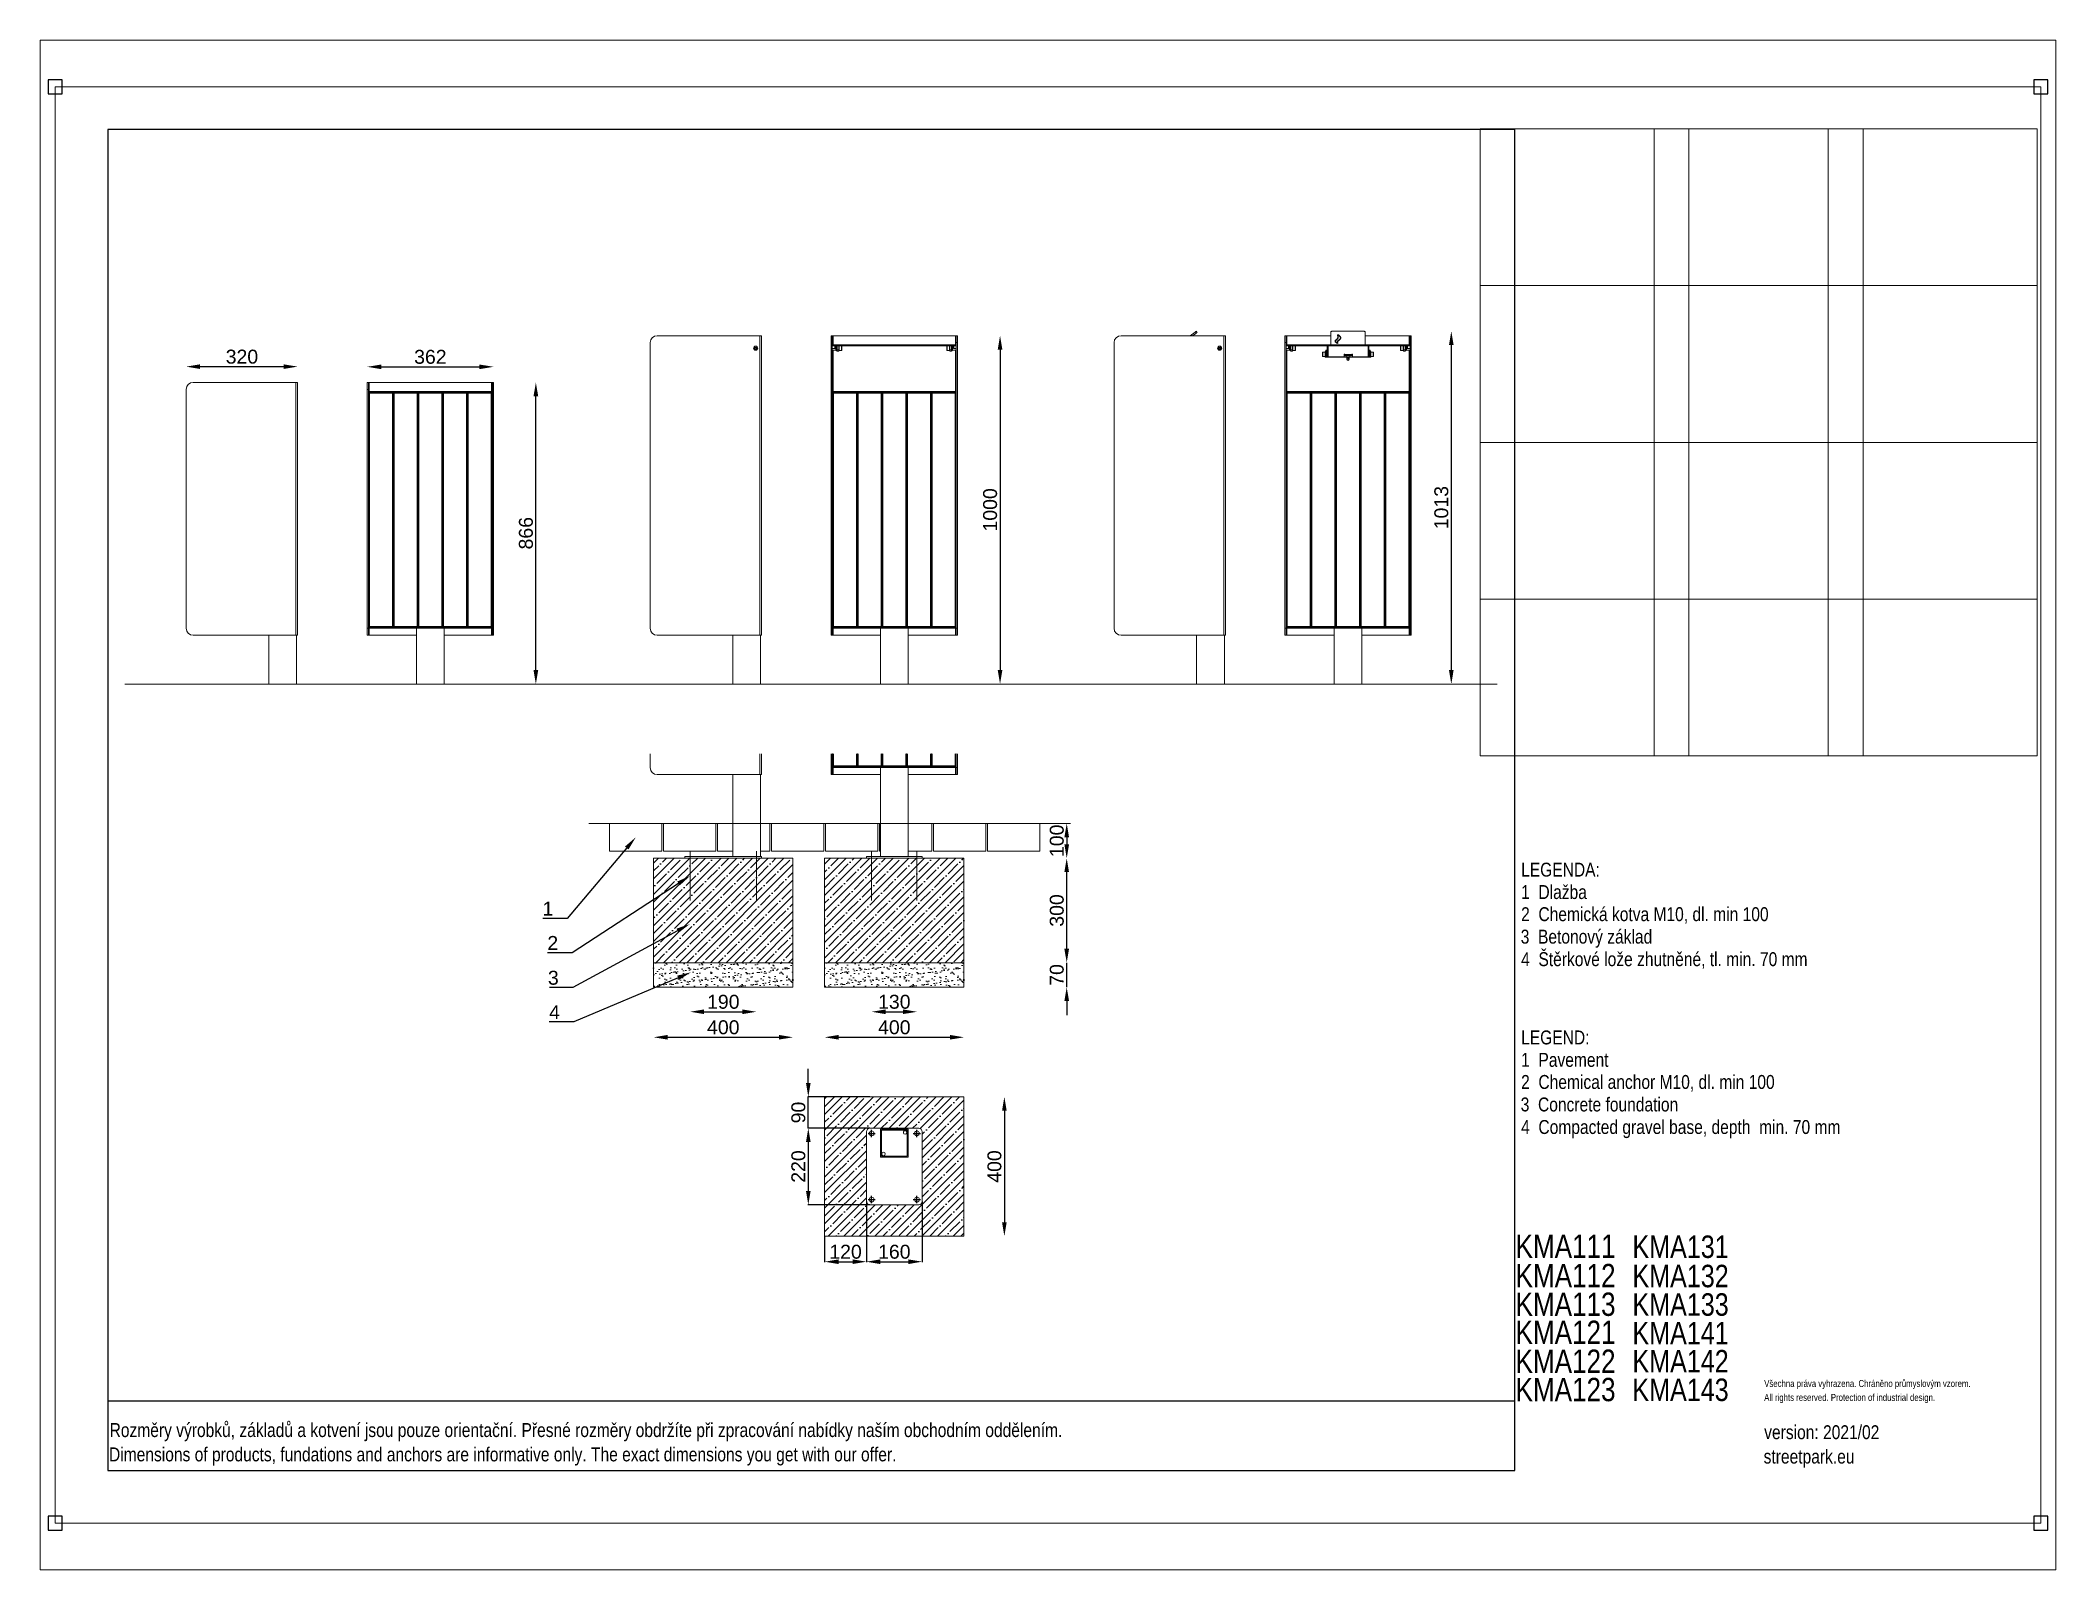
# Paper-space layout 'Rozvržení1' of a CAD drawing. Header units: millimetres. Extents: x 26 to 231, y 20 to 176.
# The model-space entities are those that its viewports show. They can reach past a viewport. Long polylines and large blocks are cut down to what shows.
import ezdxf
from ezdxf import colors
from ezdxf.entities.mleader import LeaderData, LeaderLine
from ezdxf.lldxf.tags import DXFTag
from ezdxf.math import Vec2, Vec3

# ---------------------------------------------------------------- set-up
doc = ezdxf.new("R2010")
doc.units = ezdxf.units.MM
for name, pattern in [('ACAD_ISO10W100', [18.5, 12, -3, 0.5, -3]), ('CENTER2', [1.125, 0.75, -0.125, 0.125, -0.125]), ('INCONTINUOUS', [200000.001, 200000, -0.001])]:
    doc.linetypes.add(name, pattern=pattern)
for name, color, linetype in [('KOTY', 3, 'INCONTINUOUS'), ('OBRYSOVA', 7, 'Continuous'), ('OSY', 1, 'ACAD_ISO10W100'), ('POSTAVY ATD', 8, 'Continuous'), ('SRAFY', 30, 'Continuous')]:
    doc.layers.add(name, color=color, linetype=linetype)
doc.layers.add('Nekreslit', color=6, linetype='Continuous', plot=False)
doc.styles.add('SEACAD_Arial', font='arial.ttf', dxfattribs={"width": 0.8})
doc.styles.get("Standard").update_dxf_attribs({"font": 'arial.ttf'})
tags = doc.linetypes.add('HIDDEN2', pattern=[4.7625, 3.175, -1.5875]).pattern_tags.tags
tags[6:7] = [DXFTag(74, 4), DXFTag(75, 0), DXFTag(340, '0'), DXFTag(46, 0.0), DXFTag(50, 0.0), DXFTag(44, 0.0), DXFTag(45, 0.0)]
tags[4:5] = [DXFTag(74, 4), DXFTag(75, 0), DXFTag(340, '0'), DXFTag(46, 0.0), DXFTag(50, 0.0), DXFTag(44, 0.0), DXFTag(45, 0.0)]
doc.dimstyles.new('PROFI_CSN', dxfattribs={"dimscale": 0, "dimtxt": 3.5, "dimasz": 3, "dimexe": 1, "dimexo": 0, "dimgap": 1.5, "dimtad": 1, "dimlfac": -1, "dimdsep": 46, "dimtxsty": 'Standard', "dimcen": 0, "dimdle": 1, "dimclrd": 256, "dimclre": 256, "dimclrt": 256, "dimadec": 0, "dimazin": 0, "dimtfac": 0.6, "dimtmove": 0, "dimatfit": 1, "dimfxl": 1, "dimtolj": 1, "dimarcsym": 0})
picture_1 = doc.add_image_def('image1.jpg', size_in_pixel=(800, 600))
picture_2 = doc.add_image_def('image2.jpg', size_in_pixel=(800, 600))
picture_3 = doc.add_image_def('image3.jpg', size_in_pixel=(800, 600))
picture_4 = doc.add_image_def('image4.jpg', size_in_pixel=(800, 600))
picture_5 = doc.add_image_def('image5.jpg', size_in_pixel=(800, 600))
picture_6 = doc.add_image_def('image6.jpg', size_in_pixel=(800, 600))
picture_7 = doc.add_image_def('image7.jpg', size_in_pixel=(800, 600))
picture_8 = doc.add_image_def('image8.jpg', size_in_pixel=(800, 600))
picture_9 = doc.add_image_def('image9.jpg', size_in_pixel=(800, 600))
picture_10 = doc.add_image_def('image10.jpg', size_in_pixel=(800, 600))
picture_11 = doc.add_image_def('image11.jpg', size_in_pixel=(800, 600))
picture_12 = doc.add_image_def('image12.jpg', size_in_pixel=(800, 600))
pattern_1 = [(45, (4662.366, -100), (-22.45064, 22.45064), []), (45, (4684.816, -100), (-22.45064, 22.45064), [39.6875, -7.9375, 0, -7.9375])]

psp = doc.layouts.new('Rozvržení1')

msp = doc.modelspace()

# ---------------------------------------------------------------- texts
at = {"style": 'SEACAD_Arial', "width": 0.8}
for s, height, p in [('LEGENDA:', 40, (4208.6, 1856.2)), ('1  Dlažba', 40, (4208.6, 1791.9)), ('2  Chemická kotva M10, dl. min 100', 40, (4208.6, 1728.4)), ('3  Betonový základ', 40, (4207.4, 1663.9)), ('4  Štěrkové lože zhutněné, tl. min. 70 mm', 40, (4208.6, 1599.2)), ('LEGEND:', 40, (4208.6, 1374.5)), ('1  Pavement', 40, (4208.6, 1310.2)), ('2  Chemical anchor M10, dl. min 100', 40, (4208.6, 1246.7)), ('3  Concrete foundation', 40, (4207.4, 1182.1)), ('4  Compacted gravel base, depth  min. 70 mm', 40, (4208.6, 1117.4)), ('KMA111', 66.97, (4192.7, 761.7)), ('KMA131', 64.49, (4528.2, 761.5)), ('KMA112', 66.97, (4192.7, 677.4)), ('KMA132', 64.49, (4528.2, 677.4)), ('KMA113', 66.97, (4192.7, 595.2)), ('KMA133', 64.49, (4528.2, 595.6)), ('KMA121', 66.97, (4192.7, 514.6)), ('KMA141', 64.49, (4528.2, 513.6)), ('KMA122', 66.97, (4192.7, 431.6)), ('KMA142', 64.49, (4528.2, 432.9)), ('KMA123', 66.97, (4192.7, 350.3)), ('KMA143', 64.49, (4528.1, 350.8)), ('Všechna práva vyhrazena. Chráněno průmyslovým vzorem.', 20, (4906.5, 391.1)), ('All rights reserved. Protection of industrial design.', 20, (4906.5, 351.1)), ('Rozměry výrobků, základů a kotvení jsou pouze orientační. Přesné rozměry obdržíte při zpracování nabídky naším obchodním oddělením.', 39.9982, (156.1, 247.4)), ('version: 2021/02', 40, (4906.5, 241.3)), ('Dimensions of products, fundations and anchors are informative only. The exact dimensions you get with our offer.', 39.9982, (154.4, 177.6)), ('streetpark.eu', 40, (4904.9, 171.4))]:
    msp.add_text(s, height=height, dxfattribs=at).set_placement(p)

# ---------------------------------------------------------------- blocks, each defined once
blk = doc.blocks.new('*D1')
at = {"layer": 'DEFPOINTS', "color": 0, "transparency": 16777216}
for p in [(2609, 1608.9), (2904, 1608.9), (2609, 1538.9)]:
    blk.add_point(p, dxfattribs=at)
at = {"layer": 'KOTY', "color": 7, "lineweight": -2, "transparency": 16777216}
for p, q in [((2904, 1648.9), (2904, 1688.9)), ((2904, 1538.9), (2904, 1608.9)), ((2904, 1498.9), (2904, 1458.9))]:
    blk.add_line(p, q, dxfattribs=at)
at = {"layer": 'KOTY', "color": 7, "transparency": 16777216}
for points in [[(2897.3, 1648.9), (2910.7, 1648.9), (2904, 1608.9)], [(2897.3, 1498.9), (2910.7, 1498.9), (2904, 1538.9)]]:
    blk.add_solid(points, dxfattribs=at)
at = {"layer": 'KOTY', "color": 7, "lineweight": 13, "transparency": 16777216, "insert": (2875.6, 1573.9), "char_height": 40, "attachment_point": 5, "rotation": 90}
blk.add_mtext('\\A1;70', dxfattribs=at)
blk = doc.blocks.new('*D6')
at = {"layer": 'DEFPOINTS', "color": 0, "transparency": 16777216}
for p in [(2609, 1224), (2609, 824), (2725, 824)]:
    blk.add_point(p, dxfattribs=at)
at = {"layer": 'KOTY', "color": 7, "lineweight": -2, "transparency": 16777216}
blk.add_line((2725, 1184), (2725, 864), dxfattribs=at)
at = {"layer": 'KOTY', "color": 7, "transparency": 16777216}
for points in [[(2718.4, 1184), (2731.7, 1184), (2725, 1224)], [(2718.4, 864), (2731.7, 864), (2725, 824)]]:
    blk.add_solid(points, dxfattribs=at)
at = {"layer": 'KOTY', "color": 7, "lineweight": 15, "transparency": 16777216, "insert": (2696.6, 1024), "char_height": 40, "attachment_point": 5, "rotation": 90}
blk.add_mtext('\\A1;400', dxfattribs=at)
blk = doc.blocks.new('*D7')
at = {"layer": 'DEFPOINTS', "color": 0, "transparency": 16777216}
for p in [(2609, 1909), (2904, 1909), (2609, 1608.9)]:
    blk.add_point(p, dxfattribs=at)
at = {"layer": 'KOTY', "color": 7, "lineweight": -2, "transparency": 16777216}
blk.add_line((2904, 1648.9), (2904, 1869), dxfattribs=at)
at = {"layer": 'KOTY', "color": 7, "transparency": 16777216}
for points in [[(2897.3, 1869), (2910.7, 1869), (2904, 1909)], [(2897.3, 1648.9), (2910.7, 1648.9), (2904, 1608.9)]]:
    blk.add_solid(points, dxfattribs=at)
at = {"layer": 'KOTY', "color": 7, "lineweight": 15, "transparency": 16777216, "insert": (2875.6, 1759), "char_height": 40, "attachment_point": 5, "rotation": 90}
blk.add_mtext('\\A1;300', dxfattribs=at)
blk = doc.blocks.new('*D8')
at = {"layer": 'DEFPOINTS', "color": 0, "transparency": 16777216}
for p in [(2209, 1608.9), (2609, 1608.9), (2609, 1395)]:
    blk.add_point(p, dxfattribs=at)
at = {"layer": 'KOTY', "color": 7, "lineweight": -2, "transparency": 16777216}
blk.add_line((2249, 1395), (2569, 1395), dxfattribs=at)
at = {"layer": 'KOTY', "color": 7, "transparency": 16777216}
for points in [[(2249, 1401.7), (2249, 1388.4), (2209, 1395)], [(2569, 1401.7), (2569, 1388.4), (2609, 1395)]]:
    blk.add_solid(points, dxfattribs=at)
at = {"layer": 'KOTY', "color": 7, "lineweight": 15, "transparency": 16777216, "insert": (2409, 1423.5), "char_height": 40, "attachment_point": 5}
blk.add_mtext('\\A1;400', dxfattribs=at)
blk = doc.blocks.new('*D9')
at = {"layer": 'DEFPOINTS', "color": 0, "transparency": 16777216}
for p in [(1258, 3275), (1379.9, 3275), (1117, 2409)]:
    blk.add_point(p, dxfattribs=at)
at = {"layer": 'KOTY', "color": 7, "lineweight": -2, "transparency": 16777216}
blk.add_line((1379.9, 2449), (1379.9, 3235), dxfattribs=at)
at = {"layer": 'KOTY', "color": 7, "transparency": 16777216}
for points in [[(1373.2, 3235), (1386.6, 3235), (1379.9, 3275)], [(1373.2, 2449), (1386.6, 2449), (1379.9, 2409)]]:
    blk.add_solid(points, dxfattribs=at)
at = {"layer": 'KOTY', "color": 7, "lineweight": 15, "transparency": 16777216, "insert": (1351.5, 2842), "char_height": 40, "attachment_point": 5, "rotation": 90}
blk.add_mtext('\\A1;866', dxfattribs=at)
blk = doc.blocks.new('*D10')
at = {"layer": 'DEFPOINTS', "color": 0, "transparency": 16777216}
for p in [(2509, 2009), (2509, 1909), (2904, 1909)]:
    blk.add_point(p, dxfattribs=at)
at = {"layer": 'POSTAVY ATD', "color": 7, "lineweight": -2, "transparency": 16777216}
blk.add_line((2904, 1969), (2904, 1949), dxfattribs=at)
at = {"layer": 'POSTAVY ATD', "color": 7, "transparency": 16777216}
for points in [[(2897.3, 1969), (2910.7, 1969), (2904, 2009)], [(2897.3, 1949), (2910.7, 1949), (2904, 1909)]]:
    blk.add_solid(points, dxfattribs=at)
at = {"layer": 'POSTAVY ATD', "color": 7, "lineweight": 15, "transparency": 16777216, "insert": (2875.6, 1959), "char_height": 40, "attachment_point": 5, "rotation": 90}
blk.add_mtext('\\A1;100', dxfattribs=at)
blk = doc.blocks.new('*D11')
at = {"layer": 'DEFPOINTS', "color": 0, "transparency": 16777216}
for p in [(2344, 1787.3), (2474, 1787.3), (2474, 1468.2)]:
    blk.add_point(p, dxfattribs=at)
at = {"layer": 'KOTY', "color": 7, "lineweight": -2, "transparency": 16777216}
blk.add_line((2384, 1468.2), (2434, 1468.2), dxfattribs=at)
at = {"layer": 'KOTY', "color": 7, "transparency": 16777216}
for points in [[(2384, 1474.9), (2384, 1461.6), (2344, 1468.2)], [(2434, 1474.9), (2434, 1461.6), (2474, 1468.2)]]:
    blk.add_solid(points, dxfattribs=at)
at = {"layer": 'KOTY', "color": 7, "lineweight": 15, "transparency": 16777216, "insert": (2409, 1496.7), "char_height": 40, "attachment_point": 5}
blk.add_mtext('\\A1;130', dxfattribs=at)
blk = doc.blocks.new('*D25')
at = {"layer": 'DEFPOINTS', "color": 0, "transparency": 16777216}
for p in [(1718, 1608.9), (2118, 1608.9), (2118, 1395)]:
    blk.add_point(p, dxfattribs=at)
at = {"layer": 'KOTY', "color": 7, "lineweight": -2, "transparency": 16777216}
blk.add_line((1758, 1395), (2078, 1395), dxfattribs=at)
at = {"layer": 'KOTY', "color": 7, "transparency": 16777216}
for points in [[(1758, 1401.7), (1758, 1388.4), (1718, 1395)], [(2078, 1401.7), (2078, 1388.4), (2118, 1395)]]:
    blk.add_solid(points, dxfattribs=at)
at = {"layer": 'KOTY', "color": 7, "lineweight": 15, "transparency": 16777216, "insert": (1918, 1423.5), "char_height": 40, "attachment_point": 5}
blk.add_mtext('\\A1;400', dxfattribs=at)
blk = doc.blocks.new('*D26')
at = {"layer": 'DEFPOINTS', "color": 0, "transparency": 16777216}
for p in [(1823, 1787.3), (2013, 1787.3), (2013, 1468.2)]:
    blk.add_point(p, dxfattribs=at)
at = {"layer": 'KOTY', "color": 7, "lineweight": -2, "transparency": 16777216}
blk.add_line((1863, 1468.2), (1973, 1468.2), dxfattribs=at)
at = {"layer": 'KOTY', "color": 7, "transparency": 16777216}
for points in [[(1863, 1474.9), (1863, 1461.6), (1823, 1468.2)], [(1973, 1474.9), (1973, 1461.6), (2013, 1468.2)]]:
    blk.add_solid(points, dxfattribs=at)
at = {"layer": 'KOTY', "color": 7, "lineweight": 15, "transparency": 16777216, "insert": (1918, 1496.6), "char_height": 40, "attachment_point": 5}
blk.add_mtext('\\A1;190', dxfattribs=at)
blk = doc.blocks.new('*D27')
at = {"layer": 'DEFPOINTS', "color": 0, "transparency": 16777216}
for p in [(696, 3320.2), (376, 3255), (696, 3275)]:
    blk.add_point(p, dxfattribs=at)
at = {"layer": 'KOTY', "color": 7, "lineweight": -2, "transparency": 16777216}
blk.add_line((416, 3320.2), (656, 3320.2), dxfattribs=at)
at = {"layer": 'KOTY', "color": 7, "transparency": 16777216}
for points in [[(416, 3326.8), (416, 3313.5), (376, 3320.2)], [(656, 3326.8), (656, 3313.5), (696, 3320.2)]]:
    blk.add_solid(points, dxfattribs=at)
at = {"layer": 'KOTY', "color": 7, "lineweight": 15, "transparency": 16777216, "insert": (536, 3348.6), "char_height": 40, "attachment_point": 5}
blk.add_mtext('\\A1;320', dxfattribs=at)
blk = doc.blocks.new('*D28')
at = {"layer": 'DEFPOINTS', "color": 0, "transparency": 16777216}
for p in [(1258, 3319.7), (896, 3275), (1258, 3275)]:
    blk.add_point(p, dxfattribs=at)
at = {"layer": 'KOTY', "color": 7, "lineweight": -2, "transparency": 16777216}
blk.add_line((936, 3319.7), (1218, 3319.7), dxfattribs=at)
at = {"layer": 'KOTY', "color": 7, "transparency": 16777216}
for points in [[(936, 3326.3), (936, 3313), (896, 3319.7)], [(1218, 3326.3), (1218, 3313), (1258, 3319.7)]]:
    blk.add_solid(points, dxfattribs=at)
at = {"layer": 'KOTY', "color": 7, "lineweight": 15, "transparency": 16777216, "insert": (1077, 3348.1), "char_height": 40, "attachment_point": 5}
blk.add_mtext('\\A1;362', dxfattribs=at)
blk = doc.blocks.new('*D29')
at = {"layer": 'DEFPOINTS', "color": 0, "transparency": 16777216}
for p in [(2590, 3409), (2449, 2409), (2712.6, 2409)]:
    blk.add_point(p, dxfattribs=at)
at = {"layer": 'KOTY', "color": 7, "lineweight": -2, "transparency": 16777216}
blk.add_line((2712.6, 3369), (2712.6, 2449), dxfattribs=at)
at = {"layer": 'KOTY', "color": 7, "transparency": 16777216}
for points in [[(2706, 3369), (2719.3, 3369), (2712.6, 3409)], [(2706, 2449), (2719.3, 2449), (2712.6, 2409)]]:
    blk.add_solid(points, dxfattribs=at)
at = {"layer": 'KOTY', "color": 7, "lineweight": 15, "transparency": 16777216, "insert": (2684.2, 2909), "char_height": 40, "attachment_point": 5, "rotation": 90}
blk.add_mtext('\\A1;1000', dxfattribs=at)
blk = doc.blocks.new('*D30')
at = {"layer": 'DEFPOINTS', "color": 0, "transparency": 16777216}
for p in [(2162.1, 1224), (2339, 1224), (2339, 1134)]:
    blk.add_point(p, dxfattribs=at)
at = {"layer": 'KOTY', "color": 7, "lineweight": -2, "transparency": 16777216}
for p, q in [((2162.1, 1264), (2162.1, 1304)), ((2339, 1224), (2161.1, 1224)), ((2162.1, 1134), (2162.1, 1224)), ((2339, 1134), (2161.1, 1134)), ((2162.1, 1094), (2162.1, 1054))]:
    blk.add_line(p, q, dxfattribs=at)
at = {"layer": 'KOTY', "color": 7, "transparency": 16777216}
for points in [[(2155.4, 1264), (2168.8, 1264), (2162.1, 1224)], [(2155.4, 1094), (2168.8, 1094), (2162.1, 1134)]]:
    blk.add_solid(points, dxfattribs=at)
at = {"layer": 'KOTY', "color": 7, "lineweight": 15, "transparency": 16777216, "insert": (2133.7, 1179), "char_height": 40, "attachment_point": 5, "rotation": 90}
blk.add_mtext('\\A1;90', dxfattribs=at)
blk = doc.blocks.new('*D31')
at = {"layer": 'DEFPOINTS', "color": 0, "transparency": 16777216}
for p in [(2339, 1134), (2162.1, 914), (2339, 914)]:
    blk.add_point(p, dxfattribs=at)
at = {"layer": 'KOTY', "color": 7, "lineweight": -2, "transparency": 16777216}
for p, q in [((2339, 1134), (2161.1, 1134)), ((2162.1, 1094), (2162.1, 954)), ((2339, 914), (2161.1, 914))]:
    blk.add_line(p, q, dxfattribs=at)
at = {"layer": 'KOTY', "color": 7, "transparency": 16777216}
for points in [[(2155.4, 1094), (2168.8, 1094), (2162.1, 1134)], [(2155.4, 954), (2168.8, 954), (2162.1, 914)]]:
    blk.add_solid(points, dxfattribs=at)
at = {"layer": 'KOTY', "color": 7, "lineweight": 15, "transparency": 16777216, "insert": (2133.7, 1024), "char_height": 40, "attachment_point": 5, "rotation": 90}
blk.add_mtext('\\A1;220', dxfattribs=at)
blk = doc.blocks.new('*D32')
at = {"layer": 'DEFPOINTS', "color": 0, "transparency": 16777216}
for p in [(2329, 924), (2209, 824), (2329, 750.7)]:
    blk.add_point(p, dxfattribs=at)
at = {"layer": 'KOTY', "color": 7, "lineweight": -2, "transparency": 16777216}
for p, q in [((2329, 924), (2329, 749.7)), ((2209, 824), (2209, 749.7)), ((2249, 750.7), (2289, 750.7))]:
    blk.add_line(p, q, dxfattribs=at)
at = {"layer": 'KOTY', "color": 7, "transparency": 16777216}
for points in [[(2249, 757.4), (2249, 744), (2209, 750.7)], [(2289, 757.4), (2289, 744), (2329, 750.7)]]:
    blk.add_solid(points, dxfattribs=at)
at = {"layer": 'KOTY', "color": 7, "lineweight": 15, "transparency": 16777216, "insert": (2269, 779.1), "char_height": 40, "attachment_point": 5}
blk.add_mtext('\\A1;120', dxfattribs=at)
blk = doc.blocks.new('*D33')
at = {"layer": 'DEFPOINTS', "color": 0, "transparency": 16777216}
for p in [(2329, 924), (2489, 924), (2489, 750.7)]:
    blk.add_point(p, dxfattribs=at)
at = {"layer": 'KOTY', "color": 7, "lineweight": -2, "transparency": 16777216}
for p, q in [((2329, 924), (2329, 749.7)), ((2489, 924), (2489, 749.7)), ((2369, 750.7), (2449, 750.7))]:
    blk.add_line(p, q, dxfattribs=at)
at = {"layer": 'KOTY', "color": 7, "transparency": 16777216}
for points in [[(2369, 757.4), (2369, 744), (2329, 750.7)], [(2449, 757.4), (2449, 744), (2489, 750.7)]]:
    blk.add_solid(points, dxfattribs=at)
at = {"layer": 'KOTY', "color": 7, "lineweight": 15, "transparency": 16777216, "insert": (2409, 779.1), "char_height": 40, "attachment_point": 5}
blk.add_mtext('\\A1;160', dxfattribs=at)
blk = doc.blocks.new('*D34')
at = {"layer": 'DEFPOINTS', "color": 0, "transparency": 16777216}
for p in [(3756.1, 3421.9), (3751.6, 2409), (4008.2, 2409)]:
    blk.add_point(p, dxfattribs=at)
at = {"layer": 'KOTY', "color": 7, "lineweight": -2, "transparency": 16777216}
blk.add_line((4008.2, 3381.9), (4008.2, 2449), dxfattribs=at)
at = {"layer": 'KOTY', "color": 7, "transparency": 16777216}
for points in [[(4001.5, 3381.9), (4014.8, 3381.9), (4008.2, 3421.9)], [(4001.5, 2449), (4014.8, 2449), (4008.2, 2409)]]:
    blk.add_solid(points, dxfattribs=at)
at = {"layer": 'KOTY', "color": 7, "lineweight": 15, "transparency": 16777216, "insert": (3979.7, 2915.4), "char_height": 40, "attachment_point": 5, "rotation": 90}
blk.add_mtext('\\A1;1013', dxfattribs=at)
blk = doc.blocks.new('*U35')
at = {"color": 0, "linetype": 'CENTER2', "transparency": 16777216}
for p, q in [((-10.5, 0), (-1.4, 0)), ((0, 1.4), (0, 10.5)), ((1.4, 0), (10.5, 0)), ((0, -10.5), (0, -1.4))]:
    blk.add_line(p, q, dxfattribs=at)
at = {"color": 0, "linetype": 'Continuous', "transparency": 16777216}
for p, q in [((-0.7, 0), (0.7, 0)), ((0, -0.7), (0, 0.7))]:
    blk.add_line(p, q, dxfattribs=at)
blk = doc.blocks.new('*U36')
at = {"color": 0, "linetype": 'CENTER2', "transparency": 16777216}
for p, q in [((-10.5, 0), (-1.4, 0)), ((0, 1.4), (0, 10.5)), ((1.4, 0), (10.5, 0)), ((0, -10.5), (0, -1.4))]:
    blk.add_line(p, q, dxfattribs=at)
at = {"color": 0, "linetype": 'Continuous', "transparency": 16777216}
for p, q in [((-0.7, 0), (0.7, 0)), ((0, -0.7), (0, 0.7))]:
    blk.add_line(p, q, dxfattribs=at)
blk = doc.blocks.new('*U37')
at = {"color": 0, "linetype": 'CENTER2', "transparency": 16777216}
for p, q in [((-10.5, 0), (-1.4, 0)), ((0, 1.4), (0, 10.5)), ((1.4, 0), (10.5, 0)), ((0, -10.5), (0, -1.4))]:
    blk.add_line(p, q, dxfattribs=at)
at = {"color": 0, "linetype": 'Continuous', "transparency": 16777216}
for p, q in [((-0.7, 0), (0.7, 0)), ((0, -0.7), (0, 0.7))]:
    blk.add_line(p, q, dxfattribs=at)
blk = doc.blocks.new('*U38')
at = {"color": 0, "linetype": 'CENTER2', "transparency": 16777216}
for p, q in [((-10.5, 0), (-1.4, 0)), ((0, 1.4), (0, 10.5)), ((1.4, 0), (10.5, 0)), ((0, -10.5), (0, -1.4))]:
    blk.add_line(p, q, dxfattribs=at)
at = {"color": 0, "linetype": 'Continuous', "transparency": 16777216}
for p, q in [((-0.7, 0), (0.7, 0)), ((0, -0.7), (0, 0.7))]:
    blk.add_line(p, q, dxfattribs=at)

# ---------------------------------------------------------------- dimensions: what is measured, and where the dimension line sits
at = {"layer": 'KOTY', "lineweight": 15}
for base, p1, p2, override, picture, middle in [((4008.2, 2409), (3756.1, 3421.9), (3751.6, 2409), {"dimscale": 1, "dimtxt": 40, "dimasz": 40, "dimgap": 8, "dimdec": 0, "dimlfac": 1, "dimrnd": 1, "dimse1": 1, "dimse2": 1, "dimclrd": 7, "dimclre": 3, "dimclrt": 7, "dimtdec": 0}, '*D34', (3979.7, 2915.4)), ((2904, 1909), (2609, 1608.9), (2609, 1909), {"dimscale": 1, "dimtxt": 40, "dimasz": 40, "dimgap": 8, "dimdec": 0, "dimlfac": 1, "dimrnd": 10, "dimse1": 1, "dimse2": 1, "dimclrd": 7, "dimclre": 3, "dimclrt": 7, "dimtdec": 0}, '*D7', (2875.6, 1759)), ((2162.1, 1224), (2339, 1134), (2339, 1224), {"dimscale": 1, "dimtxt": 40, "dimasz": 40, "dimgap": 8, "dimdec": 0, "dimlfac": 1, "dimrnd": 1, "dimse1": 0, "dimse2": 0, "dimclrd": 7, "dimclre": 7, "dimclrt": 7, "dimtdec": 0}, '*D30', (2133.7, 1179)), ((2725, 824), (2609, 1224), (2609, 824), {"dimscale": 1, "dimtxt": 40, "dimasz": 40, "dimgap": 8, "dimdec": 0, "dimlfac": 1, "dimrnd": 1, "dimse1": 1, "dimse2": 1, "dimclrd": 7, "dimclre": 3, "dimclrt": 7, "dimtdec": 0}, '*D6', (2696.6, 1024)), ((2162.1, 914), (2339, 1134), (2339, 914), {"dimscale": 1, "dimtxt": 40, "dimasz": 40, "dimgap": 8, "dimdec": 0, "dimlfac": 1, "dimrnd": 1, "dimclrd": 7, "dimclre": 7, "dimclrt": 7, "dimtdec": 0}, '*D31', (2133.7, 1024))]:
    dim = msp.add_linear_dim(base=base, p1=p1, p2=p2, angle=90, dimstyle='PROFI_CSN', override=override, dxfattribs=at)
    dim.commit()
    dim.dimension.update_dxf_attribs({"geometry": picture, "text_midpoint": middle})
for base, p1, p2, override, picture, middle in [((696, 3320.2), (376, 3255), (696, 3275), {"dimscale": 1, "dimtxt": 40, "dimasz": 40, "dimgap": 8, "dimdec": 0, "dimlfac": 1, "dimrnd": 1, "dimse1": 1, "dimse2": 1, "dimclrd": 7, "dimclre": 3, "dimclrt": 7, "dimtdec": 0}, '*D27', (536, 3348.6)), ((1258, 3319.7), (896, 3275), (1258, 3275), {"dimscale": 1, "dimtxt": 40, "dimasz": 40, "dimgap": 8, "dimdec": 0, "dimlfac": 1, "dimrnd": 1, "dimse1": 1, "dimse2": 1, "dimclrd": 7, "dimclre": 3, "dimclrt": 7, "dimtdec": 0}, '*D28', (1077, 3348.1)), ((2329, 750.7), (2209, 824), (2329, 924), {"dimscale": 1, "dimtxt": 40, "dimasz": 40, "dimgap": 8, "dimdec": 0, "dimlfac": 1, "dimrnd": 1, "dimclrd": 7, "dimclre": 7, "dimclrt": 7, "dimtdec": 0}, '*D32', (2269, 779.1)), ((2489, 750.7), (2329, 924), (2489, 924), {"dimscale": 1, "dimtxt": 40, "dimasz": 40, "dimgap": 8, "dimdec": 0, "dimlfac": 1, "dimrnd": 1, "dimclrd": 7, "dimclre": 7, "dimclrt": 7, "dimtdec": 0}, '*D33', (2409, 779.1))]:
    dim = msp.add_linear_dim(base=base, p1=p1, p2=p2, dimstyle='PROFI_CSN', override=override, dxfattribs=at)
    dim.commit()
    dim.dimension.update_dxf_attribs({"geometry": picture, "text_midpoint": middle})
for base, p1, p2, picture, middle in [((2712.6, 2409), (2590, 3409), (2449, 2409), '*D29', (2712.6, 2909)), ((1379.9, 3275), (1117, 2409), (1258, 3275), '*D9', (1379.9, 2842))]:
    dim = msp.add_linear_dim(base=base, p1=p1, p2=p2, angle=90, dimstyle='PROFI_CSN', override={"dimscale": 1, "dimtxt": 40, "dimasz": 40, "dimgap": 8, "dimdec": 0, "dimlfac": 1, "dimrnd": 1, "dimse1": 1, "dimse2": 1, "dimclrd": 7, "dimclre": 3, "dimclrt": 7, "dimtdec": 0}, dxfattribs=at)
    dim.commit()
    dim.dimension.update_dxf_attribs({"geometry": picture, "text_midpoint": middle, "dimtype": 160})
for base, p1, p2, picture, middle in [((2013, 1468.2), (1823, 1787.3), (2013, 1787.3), '*D26', (1918, 1468.2)), ((2474, 1468.2), (2344, 1787.3), (2474, 1787.3), '*D11', (2409, 1468.2)), ((2118, 1395), (1718, 1608.9), (2118, 1608.9), '*D25', (1918, 1395)), ((2609, 1395), (2209, 1608.9), (2609, 1608.9), '*D8', (2409, 1395))]:
    dim = msp.add_linear_dim(base=base, p1=p1, p2=p2, dimstyle='PROFI_CSN', override={"dimscale": 1, "dimtxt": 40, "dimasz": 40, "dimgap": 8, "dimdec": 0, "dimlfac": 1, "dimrnd": 10, "dimse1": 1, "dimse2": 1, "dimclrd": 7, "dimclre": 3, "dimclrt": 7, "dimtdec": 0}, dxfattribs=at)
    dim.commit()
    dim.dimension.update_dxf_attribs({"geometry": picture, "text_midpoint": middle, "dimtype": 160})
at = {"layer": 'KOTY', "lineweight": 13}
dim = msp.add_linear_dim(base=(2904, 1608.9), p1=(2609, 1538.9), p2=(2609, 1608.9), angle=90, dimstyle='PROFI_CSN', override={"dimscale": 1, "dimtxt": 40, "dimasz": 40, "dimgap": 8, "dimdec": 0, "dimlfac": 1, "dimrnd": 10, "dimse1": 1, "dimse2": 1, "dimclrd": 7, "dimclre": 3, "dimclrt": 7, "dimtdec": 0}, dxfattribs=at)
dim.commit()
dim.dimension.update_dxf_attribs({"geometry": '*D1', "text_midpoint": (2904, 1573.9), "dimtype": 160})
at = {"layer": 'POSTAVY ATD', "color": 9, "lineweight": 15}
dim = msp.add_linear_dim(base=(2904, 1909), p1=(2509, 2009), p2=(2509, 1909), angle=270, dimstyle='PROFI_CSN', override={"dimscale": 1, "dimtxt": 40, "dimasz": 40, "dimgap": 8, "dimdec": 0, "dimlfac": 1, "dimrnd": 10, "dimse1": 1, "dimse2": 1, "dimclrd": 7, "dimclre": 3, "dimclrt": 7, "dimtdec": 0}, dxfattribs=at)
dim.commit()
dim.dimension.update_dxf_attribs({"geometry": '*D10', "text_midpoint": (2904, 1959), "dimtype": 160})

# ---------------------------------------------------------------- hatches: boundary and pattern name
at = {"transparency": 33554508}
h = msp.add_hatch(dxfattribs=at)
h.set_pattern_fill('ANSI35', color=9, scale=5)
h.set_pattern_definition(pattern_1)
h.paths.add_polyline_path([(2118, 1909), (1718, 1909), (1718, 1608.9), (2118, 1608.9)])
h = msp.add_hatch(dxfattribs=at)
h.set_pattern_fill('ANSI35', color=9, scale=5)
h.set_pattern_definition(pattern_1)
h.paths.add_polyline_path([(2209, 1608.9), (2609, 1608.9), (2609, 1909), (2209, 1909)])
h = msp.add_hatch(dxfattribs=at)
h.set_pattern_fill('ANSI35', color=9, scale=5)
h.set_pattern_definition(pattern_1)
h.paths.add_polyline_path([(2209, 824), (2609, 824), (2609, 1224), (2209, 1224)])
h.paths.add_polyline_path([(2329, 1121), (2329, 1124, -0.196315), (2331.9, 1131, -0.201513), (2339, 1134), (2479, 1134, -0.201513), (2486.2, 1131, -0.196315), (2489, 1124), (2489, 1121), (2489, 924, -0.414214), (2479, 914), (2339, 914, -0.414214), (2329, 924)], flags=16)
h.paths.add_polyline_path([(2337.3, 1121, -0.745356), (2350.7, 1121, -1.341641)], flags=0)
h.paths.add_polyline_path([(2369, 1121), (2369, 1131), (2449, 1131), (2449, 1121), (2449, 1051), (2369, 1051)], flags=0)
h.paths.add_polyline_path([(2372, 1121), (2372, 1128), (2446, 1128), (2446, 1121), (2446, 1054), (2372, 1054)], flags=0)
h.paths.add_polyline_path([(2383, 1060, -1), (2373, 1060, -1)], flags=0)
h.paths.add_polyline_path([(2351, 929, -1), (2337, 929, -1)], flags=0)
h.paths.add_polyline_path([(2435.1, 1121, -1.10611), (2445, 1122, -0.904069)], flags=0)
h.paths.add_polyline_path([(2467.3, 1121, -0.745356), (2480.7, 1121, -1.341641)], flags=0)
h.paths.add_polyline_path([(2481, 929, -1), (2467, 929, -1)], flags=0)
at = {"layer": 'SRAFY', "lineweight": 15}
h = msp.add_hatch(dxfattribs=at)
h.set_pattern_fill('AR-SAND', color=9, scale=0.5, style=0)
h.set_pattern_definition([(37.5, (251.083, 0), (-0.80002, 24.47066), [0, -19.304, 0, -21.59, 0, -20.6375]), (7.5, (251.083, 0), (22.47616, 35.84126), [0, -10.414, 0, -17.399, 0, -6.6675]), (327.5, (235.462, 0), (39.54962, 0.07186), [0, -6.35, 0, -22.86, 0, -29.845]), (317.5, (235.462, 0), (38.1778, 11.14647), [0, -3.175, 0, -14.986, 0, -17.145])])
h.paths.add_polyline_path([(1718, 1608.9), (1718, 1538.9), (2118, 1538.9), (2118, 1608.9)])
h = msp.add_hatch(dxfattribs=at)
h.set_pattern_fill('AR-SAND', color=9, scale=0.5, style=0)
h.set_pattern_definition([(37.5, (742.083, 0), (-0.80002, 24.47066), [0, -19.304, 0, -21.59, 0, -20.6375]), (7.5, (742.083, 0), (22.47616, 35.84126), [0, -10.414, 0, -17.399, 0, -6.6675]), (327.5, (726.462, 0), (39.54962, 0.07186), [0, -6.35, 0, -22.86, 0, -29.845]), (317.5, (726.462, 0), (38.1778, 11.14647), [0, -3.175, 0, -14.986, 0, -17.145])])
h.paths.add_polyline_path([(2209, 1608.9), (2209, 1538.9), (2609, 1538.9), (2609, 1608.9)])

# ---------------------------------------------------------------- linework, layer by layer
at = {"color": 7, "linetype": 'Continuous', "lineweight": 15}
for p, q in [((3272.4, 3419), (3258.1, 3409)), ((3265.1, 3409), (3274.7, 3415.7)), ((3272.4, 3419), (3274.7, 3415.7)), ((3278.8, 3418.6), (3276.5, 3421.9)), ((3662.1, 3383), (3662.1, 3419)), ((3667.1, 3421.9), (3756.1, 3421.9)), ((3761.1, 3419), (3761.1, 3383)), ((1708, 3389), (1708, 2569)), ((1728, 3409), (2023, 3409)), ((2011, 3375.3), (2009, 3374.1)), ((2009, 3374.1), (2009, 3371.8)), ((2009, 3371.8), (2011, 3370.7)), ((2013, 3374.1), (2011, 3375.3)), ((2011, 3370.7), (2013, 3371.8)), ((2013, 3371.8), (2013, 3374.1)), ((2023, 3409), (2023, 2549)), ((2028, 3409), (2023, 3409)), ((2028, 3409), (2028, 2549)), ((2228, 3409), (2228, 3389)), ((2228, 3409), (2231, 3409)), ((2228, 2569), (2228, 3389)), ((2228, 3389), (2231, 3389)), ((2231, 3389), (2231, 3409)), ((2231, 3409), (2233, 3409)), ((2231, 2569), (2231, 3389)), ((2235, 3380), (2231, 3380)), ((2231, 3372), (2238, 3372)), ((2231, 3367.5), (2241.5, 3367.5)), ((2233, 3409), (2585, 3409)), ((2235, 3380), (2235, 3383)), ((2237, 3383), (2235, 3383)), ((2235, 3380), (2237, 3380)), ((2237, 3380), (2237, 3383)), ((2581, 3383), (2237, 3383)), ((2237, 3380), (2581, 3380)), ((2239, 3379), (2238, 3380)), ((2238, 3372), (2238, 3380)), ((2238, 3372), (2239, 3373)), ((2239, 3373), (2239, 3379)), ((2241.5, 3378.5), (2239, 3378.5)), ((2242.5, 3377.5), (2241.5, 3378.5)), ((2241.5, 3367.5), (2241.5, 3378.5)), ((2241.5, 3367.5), (2242.5, 3368.5)), ((2242.5, 3380), (2242.5, 3366)), ((2242.5, 3366), (2243.5, 3366)), ((2243.5, 3380), (2243.5, 3366)), ((2243.5, 3366), (2244.5, 3366)), ((2244.5, 3380), (2244.5, 3368.7)), ((2249.5, 3368.7), (2244.5, 3368.7)), ((2244.5, 3368.7), (2244.5, 3365)), ((2244.5, 3365), (2249.5, 3365)), ((2249.5, 3380), (2249.5, 3368.7)), ((2249.5, 3368.7), (2249.5, 3365)), ((2249.5, 3366), (2250.5, 3366)), ((2250.5, 3366), (2250.5, 3380)), ((2257.7, 3379.5), (2250.5, 3379.5)), ((2250.5, 3366.5), (2257.7, 3366.5)), ((2567.5, 3379.5), (2560.3, 3379.5)), ((2560.3, 3366.5), (2567.5, 3366.5)), ((2567.5, 3380), (2567.5, 3366)), ((2567.5, 3366), (2568.5, 3366)), ((2568.5, 3380), (2568.5, 3368.7)), ((2573.5, 3368.7), (2568.5, 3368.7)), ((2568.5, 3368.7), (2568.5, 3365)), ((2568.5, 3365), (2573.5, 3365)), ((2573.5, 3380), (2573.5, 3368.7)), ((2573.5, 3368.7), (2573.5, 3365)), ((2573.5, 3366), (2574.5, 3366)), ((2574.5, 3366), (2574.5, 3380)), ((2574.5, 3366), (2575.5, 3366)), ((2575.5, 3366), (2575.5, 3380)), ((2576.5, 3378.5), (2575.5, 3377.5)), ((2575.5, 3368.5), (2576.5, 3367.5)), ((2579, 3378.5), (2576.5, 3378.5)), ((2576.5, 3378.5), (2576.5, 3367.5)), ((2576.5, 3367.5), (2587, 3367.5)), ((2580, 3380), (2579, 3379)), ((2579, 3379), (2579, 3373)), ((2579, 3373), (2580, 3372)), ((2580, 3380), (2580, 3372)), ((2580, 3372), (2587, 3372)), ((2581, 3380), (2581, 3383)), ((2583, 3383), (2581, 3383)), ((2581, 3380), (2583, 3380)), ((2583, 3380), (2583, 3383)), ((2587, 3380), (2583, 3380)), ((2585, 3409), (2587, 3409)), ((2587, 3409), (2590, 3409)), ((2587, 3409), (2587, 3389)), ((2587, 3389), (2590, 3389)), ((2587, 3389), (2587, 2569)), ((2590, 3409), (2590, 3389)), ((2590, 3389), (2590, 2569)), ((3040, 3389), (3040, 2569)), ((3060, 3409), (3355, 3409)), ((3343, 3375.3), (3341, 3374.1)), ((3341, 3374.1), (3341, 3371.8)), ((3341, 3371.8), (3343, 3370.7)), ((3345, 3374.1), (3343, 3375.3)), ((3343, 3370.7), (3345, 3371.8)), ((3345, 3371.8), (3345, 3374.1)), ((3355, 3409), (3355, 2549)), ((3360, 3409), (3355, 3409)), ((3360, 3409), (3360, 2549)), ((3530.6, 3409), (3530.6, 3389)), ((3530.6, 3409), (3533.6, 3409)), ((3530.6, 3389), (3533.6, 3389)), ((3530.6, 2569), (3530.6, 3389)), ((3533.6, 3389), (3533.6, 3409)), ((3533.6, 3409), (3535.6, 3409)), ((3533.6, 2569), (3533.6, 3389)), ((3537.6, 3380), (3533.6, 3380)), ((3533.6, 3372), (3540.6, 3372)), ((3533.6, 3367.5), (3544.1, 3367.5)), ((3535.6, 3409), (3662.1, 3409)), ((3537.6, 3380), (3537.6, 3383)), ((3539.6, 3383), (3537.6, 3383)), ((3537.6, 3380), (3539.6, 3380)), ((3539.6, 3380), (3539.6, 3383)), ((3883.6, 3383), (3539.6, 3383)), ((3539.6, 3380), (3883.6, 3380)), ((3541.6, 3379), (3540.6, 3380)), ((3540.6, 3372), (3540.6, 3380)), ((3540.6, 3372), (3541.6, 3373)), ((3541.6, 3373), (3541.6, 3379)), ((3544.1, 3378.5), (3541.6, 3378.5)), ((3545.1, 3377.5), (3544.1, 3378.5)), ((3544.1, 3367.5), (3544.1, 3378.5)), ((3544.1, 3367.5), (3545.1, 3368.5)), ((3545.1, 3380), (3545.1, 3366)), ((3545.1, 3366), (3546.1, 3366)), ((3546.1, 3366), (3546.1, 3380)), ((3546.1, 3366), (3547.1, 3366)), ((3547.1, 3380), (3547.1, 3368.7)), ((3552.1, 3368.7), (3547.1, 3368.7)), ((3547.1, 3368.7), (3547.1, 3365)), ((3547.1, 3365), (3552.1, 3365)), ((3552.1, 3380), (3552.1, 3368.7)), ((3552.1, 3368.7), (3552.1, 3365)), ((3552.1, 3366), (3553.1, 3366)), ((3553.1, 3366), (3553.1, 3380)), ((3560.3, 3379.5), (3553.1, 3379.5)), ((3553.1, 3366.5), (3560.3, 3366.5)), ((3638.5, 3361.2), (3638.5, 3349.8)), ((3646.5, 3362), (3639.3, 3362)), ((3648.1, 3363.5), (3646.5, 3363.5)), ((3646.5, 3363.5), (3646.5, 3347.5)), ((3649.1, 3367), (3648.1, 3367)), ((3648.1, 3357), (3648.1, 3367)), ((3648.1, 3357), (3649.1, 3357)), ((3648.1, 3357), (3648.1, 3349)), ((3649.1, 3357), (3649.1, 3367)), ((3651.6, 3359.5), (3649.1, 3359.5)), ((3649.1, 3349), (3649.1, 3357)), ((3649.2, 3359.5), (3649.2, 3367)), ((3649.2, 3367), (3651.6, 3367)), ((3651.6, 3380), (3651.6, 3348)), ((3654.9, 3380), (3654.9, 3348)), ((3674.4, 3392.9), (3674.5, 3393.6)), ((3674.5, 3393.5), (3674.4, 3392.9)), ((3674.7, 3392.2), (3674.4, 3392.9)), ((3674.5, 3393.6), (3674.7, 3394.3)), ((3674.7, 3394.2), (3674.5, 3393.5)), ((3674.5, 3393.5), (3674.5, 3393.6)), ((3674.7, 3394.3), (3675.1, 3395)), ((3675.1, 3394.9), (3674.7, 3394.2)), ((3674.7, 3394.2), (3674.7, 3394.3)), ((3675.1, 3391.5), (3674.7, 3392.2)), ((3675.1, 3395), (3675.7, 3395.7)), ((3675.7, 3395.6), (3675.1, 3394.9)), ((3675.1, 3394.9), (3675.1, 3395)), ((3675.8, 3390.8), (3675.1, 3391.5)), ((3675.4, 3393.5), (3675.7, 3394.1)), ((3675.4, 3392.9), (3675.4, 3393.5)), ((3675.4, 3392.9), (3675.6, 3392.3)), ((3675.6, 3392.3), (3675.4, 3392.9)), ((3675.4, 3392.9), (3675.4, 3392.9)), ((3675.6, 3392.3), (3676, 3391.6)), ((3676, 3391.7), (3675.6, 3392.3)), ((3675.6, 3392.3), (3675.6, 3392.3)), ((3675.7, 3395.7), (3676.4, 3396.4)), ((3676.4, 3396.3), (3675.7, 3395.6)), ((3675.7, 3395.6), (3675.7, 3395.7)), ((3675.7, 3394.1), (3676, 3394.7)), ((3676.6, 3390), (3675.8, 3390.8)), ((3676, 3394.7), (3676.6, 3395.4)), ((3676.6, 3391), (3676, 3391.7)), ((3676, 3391.7), (3676, 3391.6)), ((3676, 3391.6), (3676.6, 3391)), ((3676.4, 3396.4), (3677.2, 3397.1)), ((3677.2, 3397), (3676.4, 3396.3)), ((3676.4, 3396.3), (3676.4, 3396.4)), ((3676.6, 3395.4), (3677.3, 3396.1)), ((3676.6, 3391), (3677.4, 3390.3)), ((3677.4, 3390.4), (3676.6, 3391)), ((3676.6, 3391), (3676.6, 3391)), ((3677.5, 3389.3), (3676.6, 3390)), ((3677.2, 3397.1), (3678.1, 3397.8)), ((3678.1, 3397.7), (3677.2, 3397)), ((3677.2, 3397), (3677.2, 3397.1)), ((3677.3, 3396.1), (3678.1, 3396.8)), ((3678.3, 3389.6), (3677.4, 3390.4)), ((3677.4, 3390.4), (3677.4, 3390.3)), ((3677.4, 3390.3), (3678.3, 3389.6)), ((3678.6, 3388.6), (3677.5, 3389.3)), ((3678.1, 3397.8), (3679, 3398.6)), ((3679, 3398.5), (3678.1, 3397.7)), ((3678.1, 3397.7), (3678.1, 3397.8)), ((3678.1, 3396.8), (3678.9, 3397.5)), ((3678.3, 3389.6), (3679.3, 3388.8)), ((3679.3, 3388.9), (3678.3, 3389.6)), ((3678.3, 3389.6), (3678.3, 3389.6)), ((3679.7, 3387.8), (3678.6, 3388.6)), ((3678.9, 3397.5), (3679.8, 3398.3)), ((3679, 3398.6), (3679.8, 3399.4)), ((3679.8, 3399.3), (3679, 3398.5)), ((3679, 3398.5), (3679, 3398.6)), ((3680.5, 3388.2), (3679.3, 3388.9)), ((3679.3, 3388.9), (3679.3, 3388.8)), ((3679.3, 3388.8), (3680.5, 3388.1)), ((3680.9, 3387.1), (3679.7, 3387.8)), ((3679.8, 3399.4), (3680.6, 3400.3)), ((3680.6, 3400.2), (3679.8, 3399.3)), ((3679.8, 3399.3), (3679.8, 3399.4)), ((3679.8, 3398.3), (3680.7, 3399.1)), ((3680.9, 3387.9), (3680.5, 3388.2)), ((3680.5, 3388.2), (3680.5, 3388.1)), ((3680.5, 3388.1), (3680.9, 3387.8)), ((3680.6, 3400.3), (3681.3, 3401.2)), ((3681.3, 3401.1), (3680.6, 3400.2)), ((3680.6, 3400.2), (3680.6, 3400.3)), ((3680.7, 3399.1), (3681.5, 3400)), ((3680.8, 3389.9), (3680.9, 3390.8)), ((3680.9, 3390.8), (3680.8, 3389.9)), ((3680.8, 3389.9), (3680.8, 3389)), ((3680.8, 3389), (3680.9, 3388.1)), ((3680.9, 3390.8), (3681.1, 3391.7)), ((3681.1, 3391.7), (3680.9, 3390.8)), ((3680.9, 3390.8), (3680.9, 3390.8)), ((3680.9, 3388.1), (3680.9, 3387.9)), ((3680.9, 3387.9), (3680.9, 3387.8)), ((3682.1, 3386.3), (3680.9, 3387.1)), ((3681.4, 3392.6), (3681.1, 3391.7)), ((3681.1, 3391.7), (3681.4, 3392.5)), ((3681.1, 3391.7), (3681.1, 3391.7)), ((3681.3, 3401.2), (3681.9, 3402.1)), ((3681.9, 3402), (3681.3, 3401.1)), ((3681.3, 3401.1), (3681.3, 3401.2)), ((3681.9, 3393.5), (3681.4, 3392.6)), ((3681.4, 3392.5), (3681.9, 3393.4)), ((3681.4, 3392.6), (3681.4, 3392.5)), ((3681.5, 3400), (3682.2, 3400.9)), ((3681.6, 3411.1), (3681.7, 3411.6)), ((3681.7, 3411.5), (3681.6, 3411)), ((3681.6, 3410.4), (3681.6, 3411.1)), ((3681.8, 3409.6), (3681.6, 3410.4)), ((3681.7, 3411.6), (3681.9, 3411.8)), ((3681.9, 3411.7), (3681.7, 3411.5)), ((3681.7, 3411.5), (3681.7, 3411.6)), ((3682, 3408.6), (3681.8, 3409.6)), ((3681.9, 3390.8), (3681.8, 3389.9)), ((3681.8, 3389.9), (3681.8, 3389)), ((3681.8, 3389.8), (3681.8, 3389.9)), ((3681.8, 3389), (3681.8, 3389.8)), ((3681.8, 3389), (3681.9, 3388.1)), ((3681.9, 3388.1), (3681.8, 3389)), ((3681.8, 3389), (3681.8, 3389)), ((3681.9, 3411.8), (3682.4, 3411.8)), ((3681.9, 3411.7), (3681.9, 3411.8)), ((3682.4, 3411.7), (3681.9, 3411.7)), ((3681.9, 3402.1), (3682.3, 3403.1)), ((3682.3, 3403), (3681.9, 3402)), ((3681.9, 3402.1), (3681.9, 3402)), ((3682.6, 3394.3), (3681.9, 3393.5)), ((3681.9, 3393.4), (3682.6, 3394.2)), ((3681.9, 3393.5), (3681.9, 3393.4)), ((3682.1, 3391.6), (3681.9, 3390.8)), ((3681.9, 3388.1), (3682, 3387.2)), ((3682, 3387.2), (3681.9, 3388.1)), ((3681.9, 3388.1), (3681.9, 3388.1)), ((3682.2, 3407.6), (3682, 3408.6)), ((3682, 3387.2), (3682.1, 3386.3)), ((3682.1, 3386.3), (3682, 3387.2)), ((3682, 3387.2), (3682, 3387.2)), ((3682.4, 3392.5), (3682.1, 3391.6)), ((3682.4, 3406.5), (3682.2, 3407.6)), ((3682.2, 3400.9), (3682.8, 3402)), ((3682.3, 3403.1), (3682.5, 3404.2)), ((3682.5, 3404.1), (3682.3, 3403)), ((3682.3, 3403), (3682.3, 3403.1)), ((3682.4, 3411.8), (3683.1, 3411.6)), ((3682.4, 3411.7), (3682.4, 3411.8)), ((3683.1, 3411.5), (3682.4, 3411.7)), ((3682.5, 3405.3), (3682.4, 3406.5)), ((3682.9, 3393.3), (3682.4, 3392.5)), ((3682.5, 3404.2), (3682.5, 3405.3)), ((3682.5, 3405.2), (3682.5, 3405.3)), ((3682.5, 3405.2), (3682.5, 3404.1)), ((3682.5, 3404.1), (3682.5, 3404.2)), ((3682.6, 3410.5), (3682.6, 3411.1)), ((3682.6, 3411.1), (3682.6, 3411.1)), ((3682.6, 3411.1), (3683.3, 3410.7)), ((3682.6, 3411.1), (3682.6, 3411)), ((3682.6, 3411), (3682.6, 3410.4)), ((3682.8, 3409.7), (3682.6, 3410.5)), ((3682.6, 3410.5), (3682.6, 3410.4)), ((3682.6, 3410.4), (3682.8, 3409.6)), ((3683.4, 3395.1), (3682.6, 3394.3)), ((3682.6, 3394.2), (3683.4, 3395)), ((3682.6, 3394.3), (3682.6, 3394.2)), ((3683, 3408.7), (3682.8, 3409.7)), ((3682.8, 3409.7), (3682.8, 3409.6)), ((3682.8, 3409.6), (3683, 3408.6)), ((3682.8, 3402), (3683.3, 3403)), ((3683.5, 3394), (3682.9, 3393.3)), ((3683.2, 3407.6), (3683, 3408.7)), ((3683, 3408.7), (3683, 3408.6)), ((3683, 3408.6), (3683.2, 3407.6)), ((3683.1, 3411.6), (3684, 3411.1)), ((3683.1, 3411.5), (3683.1, 3411.6)), ((3684, 3411), (3683.1, 3411.5)), ((3683.2, 3407.6), (3683.4, 3406.4)), ((3683.4, 3406.5), (3683.2, 3407.6)), ((3683.2, 3407.6), (3683.2, 3407.6)), ((3683.3, 3410.7), (3684.1, 3410.1)), ((3683.3, 3403), (3683.5, 3404.2)), ((3683.5, 3405.3), (3683.4, 3406.5)), ((3683.4, 3406.5), (3683.4, 3406.4)), ((3683.4, 3406.4), (3683.5, 3405.3)), ((3684.3, 3395.8), (3683.4, 3395.1)), ((3683.4, 3395), (3684.3, 3395.7)), ((3683.4, 3395.1), (3683.4, 3395)), ((3683.5, 3404.2), (3683.5, 3405.3)), ((3684.2, 3394.8), (3683.5, 3394)), ((3684, 3411.1), (3684.9, 3410.5)), ((3684, 3411), (3684, 3411.1)), ((3684.9, 3410.4), (3684, 3411)), ((3684.1, 3410.1), (3685.1, 3409.4)), ((3685.1, 3395.5), (3684.2, 3394.8)), ((3684.3, 3395.7), (3685.2, 3396.5)), ((3685.2, 3396.5), (3684.3, 3395.8)), ((3684.3, 3395.8), (3684.3, 3395.7)), ((3684.9, 3410.5), (3685.9, 3409.7)), ((3684.9, 3410.4), (3684.9, 3410.5)), ((3685.9, 3409.7), (3684.9, 3410.4)), ((3685.1, 3409.4), (3686.1, 3408.6)), ((3686, 3396.2), (3685.1, 3395.5)), ((3686.1, 3397.3), (3685.2, 3396.5)), ((3685.2, 3396.5), (3686.1, 3397.2)), ((3685.2, 3396.5), (3685.2, 3396.5)), ((3685.9, 3409.7), (3686.9, 3408.9)), ((3686.9, 3408.8), (3685.9, 3409.7)), ((3685.9, 3409.7), (3685.9, 3409.7)), ((3686.9, 3396.9), (3686, 3396.2)), ((3686.1, 3408.6), (3687, 3407.6)), ((3687, 3398), (3686.1, 3397.3)), ((3686.1, 3397.2), (3687, 3397.9)), ((3686.1, 3397.3), (3686.1, 3397.2)), ((3686.9, 3408.9), (3687.9, 3407.9)), ((3686.9, 3408.8), (3686.9, 3408.9)), ((3687.9, 3407.8), (3686.9, 3408.8)), ((3687.8, 3397.6), (3686.9, 3396.9)), ((3687, 3407.6), (3687.9, 3406.6)), ((3687.8, 3398.7), (3687, 3398)), ((3687, 3397.9), (3687.8, 3398.6)), ((3687, 3398), (3687, 3397.9)), ((3688.5, 3399.4), (3687.8, 3398.7)), ((3687.8, 3398.6), (3688.5, 3399.3)), ((3687.8, 3398.7), (3687.8, 3398.6)), ((3688.6, 3398.4), (3687.8, 3397.6)), ((3687.9, 3407.9), (3688.8, 3406.8)), ((3687.9, 3407.8), (3687.9, 3407.9)), ((3688.8, 3406.8), (3687.9, 3407.8)), ((3687.9, 3406.6), (3688.7, 3405.6)), ((3689.1, 3400.2), (3688.5, 3399.4)), ((3688.5, 3399.3), (3689.1, 3400.1)), ((3688.5, 3399.4), (3688.5, 3399.3)), ((3689.4, 3399.2), (3688.6, 3398.4)), ((3688.7, 3405.6), (3689.3, 3404.5)), ((3688.8, 3406.8), (3689.6, 3405.8)), ((3689.6, 3405.7), (3688.8, 3406.8)), ((3688.8, 3406.8), (3688.8, 3406.8)), ((3689.1, 3400.1), (3689.6, 3400.9)), ((3689.6, 3400.9), (3689.1, 3400.2)), ((3689.1, 3400.2), (3689.1, 3400.1)), ((3689.3, 3404.5), (3689.7, 3403.5)), ((3690.1, 3400), (3689.4, 3399.2)), ((3689.6, 3405.8), (3690.3, 3404.7)), ((3689.6, 3405.7), (3689.6, 3405.8)), ((3690.3, 3404.6), (3689.6, 3405.7)), ((3689.6, 3400.9), (3689.8, 3401.7)), ((3689.8, 3401.7), (3689.6, 3400.9)), ((3689.6, 3400.9), (3689.6, 3400.9)), ((3689.7, 3403.5), (3689.9, 3402.6)), ((3689.9, 3402.6), (3689.8, 3401.7)), ((3689.8, 3401.7), (3689.9, 3402.5)), ((3689.8, 3401.7), (3689.8, 3401.7)), ((3689.9, 3402.6), (3689.9, 3402.5)), ((3690.5, 3400.8), (3690.1, 3400)), ((3690.3, 3404.7), (3690.7, 3403.6)), ((3690.3, 3404.6), (3690.3, 3404.7)), ((3690.7, 3403.6), (3690.3, 3404.6)), ((3690.8, 3401.7), (3690.5, 3400.8)), ((3690.7, 3403.6), (3690.9, 3402.6)), ((3690.9, 3402.6), (3690.7, 3403.6)), ((3690.7, 3403.6), (3690.7, 3403.6)), ((3690.9, 3402.6), (3690.8, 3401.7)), ((3761.1, 3409), (3887.6, 3409)), ((3769.5, 3380), (3769.5, 3348)), ((3769.5, 3378.5), (3769.6, 3378.5)), ((3769.6, 3361.3), (3769.5, 3361.3)), ((3769.6, 3358), (3769.5, 3358)), ((3769.6, 3348), (3769.6, 3380)), ((3771.6, 3380), (3771.6, 3348)), ((3771.6, 3367), (3774, 3367)), ((3774.1, 3359.5), (3771.6, 3359.5)), ((3774, 3367), (3774, 3359.5)), ((3775.1, 3367), (3774.1, 3367)), ((3774.1, 3367), (3774.1, 3357)), ((3774.1, 3357), (3774.1, 3349)), ((3774.1, 3357), (3775.1, 3357)), ((3775.1, 3367), (3775.1, 3357)), ((3776.7, 3363.5), (3775.1, 3363.5)), ((3775.1, 3349), (3775.1, 3357)), ((3776.7, 3347.5), (3776.7, 3363.5)), ((3783.9, 3362), (3776.7, 3362)), ((3784.7, 3349.8), (3784.7, 3361.2)), ((3870.1, 3379.5), (3862.9, 3379.5)), ((3862.9, 3366.5), (3870.1, 3366.5)), ((3870.1, 3380), (3870.1, 3366)), ((3870.1, 3366), (3871.1, 3366)), ((3871.1, 3380), (3871.1, 3368.7)), ((3876.1, 3368.7), (3871.1, 3368.7)), ((3871.1, 3368.7), (3871.1, 3365)), ((3871.1, 3365), (3876.1, 3365)), ((3876.1, 3380), (3876.1, 3368.7)), ((3876.1, 3368.7), (3876.1, 3365)), ((3876.1, 3366), (3877.1, 3366)), ((3877.1, 3380), (3877.1, 3366)), ((3877.1, 3366), (3878.1, 3366)), ((3878.1, 3366), (3878.1, 3380)), ((3879.1, 3378.5), (3878.1, 3377.5)), ((3878.1, 3368.5), (3879.1, 3367.5)), ((3881.6, 3378.5), (3879.1, 3378.5)), ((3879.1, 3378.5), (3879.1, 3367.5)), ((3879.1, 3367.5), (3889.6, 3367.5)), ((3882.6, 3380), (3881.6, 3379)), ((3881.6, 3379), (3881.6, 3373)), ((3881.6, 3373), (3882.6, 3372)), ((3882.6, 3380), (3882.6, 3372)), ((3882.6, 3372), (3889.6, 3372)), ((3883.6, 3380), (3883.6, 3383)), ((3885.6, 3383), (3883.6, 3383)), ((3883.6, 3380), (3885.6, 3380)), ((3885.6, 3380), (3885.6, 3383)), ((3889.6, 3380), (3885.6, 3380)), ((3887.6, 3409), (3889.6, 3409)), ((3889.6, 3409), (3892.6, 3409)), ((3889.6, 3409), (3889.6, 3389)), ((3889.6, 3389), (3892.6, 3389)), ((3889.6, 3389), (3889.6, 2569)), ((3892.6, 3409), (3892.6, 3389)), ((3892.6, 3389), (3892.6, 2569)), ((3639.3, 3349), (3646.5, 3349)), ((3646.5, 3347.5), (3648.1, 3347.5)), ((3648.1, 3349), (3648.1, 3347.5)), ((3649.1, 3351.5), (3651.6, 3351.5)), ((3649.2, 3349), (3649.2, 3351.5)), ((3649.2, 3348.6), (3649.2, 3349)), ((3689.6, 3348), (3650.1, 3348)), ((3650.1, 3347), (3689.6, 3347)), ((3689.6, 3347), (3689.6, 3348)), ((3691.6, 3348), (3689.6, 3348)), ((3691.6, 3347), (3689.6, 3347)), ((3691.6, 3347), (3691.6, 3348)), ((3695.6, 3348), (3691.6, 3348)), ((3691.6, 3347), (3695.6, 3347)), ((3695.6, 3347), (3695.6, 3348)), ((3727.6, 3348), (3695.6, 3348)), ((3695.6, 3347), (3727.6, 3347)), ((3700.2, 3348), (3700.2, 3356)), ((3700.2, 3356), (3702.2, 3356)), ((3702.2, 3356), (3702.2, 3355.2)), ((3702.2, 3355.2), (3722.2, 3355.2)), ((3702.2, 3354), (3702.2, 3355.2)), ((3702.2, 3354), (3702.2, 3352)), ((3706.2, 3354), (3702.2, 3354)), ((3706.2, 3352), (3702.2, 3352)), ((3706.2, 3352), (3706.2, 3354)), ((3718.2, 3354), (3706.2, 3354)), ((3718.2, 3352), (3706.2, 3352)), ((3706.6, 3352), (3706.6, 3348)), ((3707.1, 3347), (3707.1, 3346.2)), ((3707.1, 3346.2), (3711.6, 3346.2)), ((3708.7, 3346.2), (3708.1, 3346)), ((3708.1, 3345.8), (3708.1, 3343.2)), ((3709.9, 3343), (3708.1, 3343.2)), ((3708.1, 3343.2), (3708.1, 3343)), ((3708.1, 3343), (3709.9, 3343)), ((3708.4, 3343), (3708.4, 3341.4)), ((3711.6, 3343.2), (3709.9, 3343)), ((3709.9, 3343), (3713.4, 3343)), ((3711.6, 3346.2), (3716.1, 3346.2)), ((3711.6, 3345.8), (3711.6, 3343.2)), ((3713.4, 3343), (3711.6, 3343.2)), ((3715.1, 3343.2), (3713.4, 3343)), ((3713.4, 3343), (3715.1, 3343)), ((3715.1, 3346), (3714.5, 3346.2)), ((3714.9, 3341.4), (3714.9, 3343)), ((3715.1, 3346), (3715.1, 3345.8)), ((3715.1, 3345.8), (3715.1, 3343.2)), ((3715.1, 3343), (3715.1, 3343.2)), ((3716.1, 3346.2), (3716.1, 3347)), ((3716.6, 3348), (3716.6, 3352)), ((3718.2, 3354), (3718.2, 3352)), ((3722.2, 3354), (3718.2, 3354)), ((3722.2, 3352), (3718.2, 3352)), ((3722.2, 3356), (3724.2, 3356)), ((3722.2, 3355.2), (3722.2, 3356)), ((3722.2, 3355.2), (3722.2, 3354)), ((3722.2, 3352), (3722.2, 3354)), ((3724.2, 3356), (3724.2, 3348)), ((3727.6, 3347), (3727.6, 3348)), ((3731.6, 3348), (3727.6, 3348)), ((3727.6, 3347), (3731.6, 3347)), ((3731.6, 3347), (3731.6, 3348)), ((3733.6, 3348), (3731.6, 3348)), ((3733.6, 3347), (3731.6, 3347)), ((3733.6, 3348), (3733.6, 3347)), ((3773.1, 3348), (3733.6, 3348)), ((3733.6, 3347), (3773.1, 3347)), ((3771.6, 3351.5), (3774.1, 3351.5)), ((3774, 3351.5), (3774, 3349)), ((3774, 3348.6), (3774, 3349)), ((3775.1, 3347.5), (3775.1, 3349)), ((3775.1, 3347.5), (3776.7, 3347.5)), ((3776.7, 3349), (3783.9, 3349)), ((376, 3255), (376, 2569)), ((396, 3275), (691, 3275)), ((691, 2549), (691, 3275)), ((691, 3275), (696, 3275)), ((696, 2549), (696, 3275)), ((896, 3255), (896, 3275)), ((896, 3275), (899, 3275)), ((896, 2569), (896, 3255)), ((896, 3255), (899, 3255)), ((899, 3255), (899, 3275)), ((899, 3275), (901, 3275)), ((899, 2569), (899, 3255)), ((1255, 3249), (899, 3249)), ((1255, 3246), (899, 3246)), ((900, 2574), (900, 3244)), ((902, 3244), (900, 3244)), ((901, 3275), (1253, 3275)), ((902, 2574), (902, 3244)), ((968, 3244), (902, 3244)), ((968, 3244), (968, 2574)), ((970, 3244), (968, 3244)), ((970, 3244), (970, 2574)), ((971, 2574), (971, 3244)), ((973, 3244), (971, 3244)), ((973, 2574), (973, 3244)), ((1039, 3244), (973, 3244)), ((1039, 3244), (1039, 2574)), ((1041, 3244), (1039, 3244)), ((1041, 3244), (1041, 2574)), ((1042, 2574), (1042, 3244)), ((1044, 3244), (1042, 3244)), ((1044, 2574), (1044, 3244)), ((1110, 3244), (1044, 3244)), ((1110, 3244), (1110, 2574)), ((1112, 3244), (1110, 3244)), ((1112, 3244), (1112, 2574)), ((1113, 2574), (1113, 3244)), ((1115, 3244), (1113, 3244)), ((1115, 2574), (1115, 3244)), ((1181, 3244), (1115, 3244)), ((1181, 3244), (1181, 2574)), ((1183, 3244), (1181, 3244)), ((1183, 3244), (1183, 2574)), ((1184, 2574), (1184, 3244)), ((1186, 3244), (1184, 3244)), ((1186, 2574), (1186, 3244)), ((1252, 3244), (1186, 3244)), ((1252, 3244), (1252, 2574)), ((1254, 3244), (1252, 3244)), ((1253, 3275), (1255, 3275)), ((1254, 3244), (1254, 2574)), ((1255, 3275), (1258, 3275)), ((1255, 3275), (1255, 3255)), ((1255, 3255), (1258, 3255)), ((1255, 3255), (1255, 2569)), ((1258, 3275), (1258, 3255)), ((1258, 3255), (1258, 2569)), ((2587, 3249), (2231, 3249)), ((2587, 3246), (2231, 3246)), ((2232, 2574), (2232, 3244)), ((2234, 3244), (2232, 3244)), ((2234, 2574), (2234, 3244)), ((2300, 3244), (2234, 3244)), ((2300, 3244), (2300, 2574)), ((2302, 3244), (2300, 3244)), ((2302, 3244), (2302, 2574)), ((2303, 2574), (2303, 3244)), ((2305, 3244), (2303, 3244)), ((2305, 2574), (2305, 3244)), ((2371, 3244), (2305, 3244)), ((2371, 3244), (2371, 2574)), ((2373, 3244), (2371, 3244)), ((2373, 3244), (2373, 2574)), ((2374, 2574), (2374, 3244)), ((2376, 3244), (2374, 3244)), ((2376, 2574), (2376, 3244)), ((2442, 3244), (2376, 3244)), ((2442, 3244), (2442, 2574)), ((2444, 3244), (2442, 3244)), ((2444, 3244), (2444, 2574)), ((2445, 2574), (2445, 3244)), ((2447, 3244), (2445, 3244)), ((2447, 2574), (2447, 3244)), ((2513, 3244), (2447, 3244)), ((2513, 3244), (2513, 2574)), ((2515, 3244), (2513, 3244)), ((2515, 3244), (2515, 2574)), ((2516, 2574), (2516, 3244)), ((2518, 3244), (2516, 3244)), ((2518, 2574), (2518, 3244)), ((2584, 3244), (2518, 3244)), ((2584, 3244), (2584, 2574)), ((2586, 3244), (2584, 3244)), ((2586, 3244), (2586, 2574)), ((3889.6, 3249), (3533.6, 3249)), ((3889.6, 3246), (3533.6, 3246)), ((3534.6, 2574), (3534.6, 3244)), ((3536.6, 3244), (3534.6, 3244)), ((3536.6, 2574), (3536.6, 3244)), ((3602.6, 3244), (3536.6, 3244)), ((3602.6, 3244), (3602.6, 2574)), ((3604.6, 3244), (3602.6, 3244)), ((3604.6, 3244), (3604.6, 2574)), ((3605.6, 2574), (3605.6, 3244)), ((3607.6, 3244), (3605.6, 3244)), ((3607.6, 2574), (3607.6, 3244)), ((3673.6, 3244), (3607.6, 3244)), ((3673.6, 3244), (3673.6, 2574)), ((3675.6, 3244), (3673.6, 3244)), ((3675.6, 3244), (3675.6, 2574)), ((3676.6, 2574), (3676.6, 3244)), ((3678.6, 3244), (3676.6, 3244)), ((3678.6, 2574), (3678.6, 3244)), ((3744.6, 3244), (3678.6, 3244)), ((3744.6, 3244), (3744.6, 2574)), ((3746.6, 3244), (3744.6, 3244)), ((3746.6, 3244), (3746.6, 2574)), ((3747.6, 2574), (3747.6, 3244)), ((3749.6, 3244), (3747.6, 3244)), ((3749.6, 2574), (3749.6, 3244)), ((3815.6, 3244), (3749.6, 3244)), ((3815.6, 3244), (3815.6, 2574)), ((3817.6, 3244), (3815.6, 3244)), ((3817.6, 3244), (3817.6, 2574)), ((3818.6, 2574), (3818.6, 3244)), ((3820.6, 3244), (3818.6, 3244)), ((3820.6, 2574), (3820.6, 3244)), ((3886.6, 3244), (3820.6, 3244)), ((3886.6, 3244), (3886.6, 2574)), ((3888.6, 3244), (3886.6, 3244)), ((3888.6, 3244), (3888.6, 2574)), ((899, 3238), (900, 3237.9)), ((900, 3230.1), (899, 3230)), ((899, 3209), (900, 3209)), ((970, 3209), (971, 3209)), ((1041, 3209), (1042, 3209)), ((1112, 3209), (1113, 3209)), ((1183, 3209), (1184, 3209)), ((1254, 3237.9), (1255, 3238)), ((1255, 3230), (1254, 3230.1)), ((1254, 3209), (1255, 3209)), ((2231, 3238), (2232, 3237.9)), ((2232, 3230.1), (2231, 3230)), ((2231, 3209), (2232, 3209)), ((2302, 3209), (2303, 3209)), ((2373, 3209), (2374, 3209)), ((2444, 3209), (2445, 3209)), ((2515, 3209), (2516, 3209)), ((2586, 3237.9), (2587, 3238)), ((2587, 3230), (2586, 3230.1)), ((2586, 3209), (2587, 3209)), ((3533.6, 3238), (3534.6, 3237.9)), ((3534.6, 3230.1), (3533.6, 3230)), ((3533.6, 3209), (3534.6, 3209)), ((3604.6, 3209), (3605.6, 3209)), ((3675.6, 3209), (3676.6, 3209)), ((3746.6, 3209), (3747.6, 3209)), ((3817.6, 3209), (3818.6, 3209)), ((3888.6, 3237.9), (3889.6, 3238)), ((3889.6, 3230), (3888.6, 3230.1)), ((3888.6, 3209), (3889.6, 3209)), ((900, 2609), (899, 2609)), ((971, 2609), (970, 2609)), ((1042, 2609), (1041, 2609)), ((1113, 2609), (1112, 2609)), ((1184, 2609), (1183, 2609)), ((1255, 2609), (1254, 2609)), ((2232, 2609), (2231, 2609)), ((2303, 2609), (2302, 2609)), ((2374, 2609), (2373, 2609)), ((2445, 2609), (2444, 2609)), ((2516, 2609), (2515, 2609)), ((2587, 2609), (2586, 2609)), ((3534.6, 2609), (3533.6, 2609)), ((3605.6, 2609), (3604.6, 2609)), ((3676.6, 2609), (3675.6, 2609)), ((3747.6, 2609), (3746.6, 2609)), ((3818.6, 2609), (3817.6, 2609)), ((3889.6, 2609), (3888.6, 2609)), ((691, 2549), (396, 2549)), ((613, 2409), (613, 2549)), ((696, 2549), (691, 2549)), ((693, 2409), (693, 2549)), ((899, 2569), (896, 2569)), ((896, 2549), (896, 2569)), ((899, 2549), (896, 2549)), ((899, 2588), (900, 2587.9)), ((900, 2580.1), (899, 2580)), ((899, 2572), (1255, 2572)), ((899, 2549), (899, 2569)), ((899, 2569), (1255, 2569)), ((901, 2549), (899, 2549)), ((902, 2574), (900, 2574)), ((1037, 2549), (901, 2549)), ((968, 2574), (902, 2574)), ((970, 2574), (968, 2574)), ((973, 2574), (971, 2574)), ((1039, 2574), (973, 2574)), ((1037, 2569), (1037, 2409)), ((1041, 2574), (1039, 2574)), ((1044, 2574), (1042, 2574)), ((1110, 2574), (1044, 2574)), ((1112, 2574), (1110, 2574)), ((1115, 2574), (1113, 2574)), ((1181, 2574), (1115, 2574)), ((1117, 2409), (1117, 2569)), ((1253, 2549), (1117, 2549)), ((1183, 2574), (1181, 2574)), ((1186, 2574), (1184, 2574)), ((1252, 2574), (1186, 2574)), ((1254, 2574), (1252, 2574)), ((1255, 2549), (1253, 2549)), ((1254, 2587.9), (1255, 2588)), ((1255, 2580), (1254, 2580.1)), ((1258, 2569), (1255, 2569)), ((1255, 2569), (1255, 2549)), ((1258, 2549), (1255, 2549)), ((1258, 2549), (1258, 2569)), ((2023, 2549), (1728, 2549)), ((1945, 2409), (1945, 2549)), ((2023, 2549), (2028, 2549)), ((2025, 2409), (2025, 2549)), ((2228, 2549), (2228, 2569)), ((2231, 2569), (2228, 2569)), ((2231, 2549), (2228, 2549)), ((2231, 2588), (2232, 2587.9)), ((2232, 2580.1), (2231, 2580)), ((2231, 2572), (2587, 2572)), ((2231, 2569), (2587, 2569)), ((2231, 2549), (2231, 2569)), ((2233, 2549), (2231, 2549)), ((2234, 2574), (2232, 2574)), ((2369, 2549), (2233, 2549)), ((2300, 2574), (2234, 2574)), ((2302, 2574), (2300, 2574)), ((2305, 2574), (2303, 2574)), ((2371, 2574), (2305, 2574)), ((2369, 2569), (2369, 2409)), ((2373, 2574), (2371, 2574)), ((2376, 2574), (2374, 2574)), ((2442, 2574), (2376, 2574)), ((2444, 2574), (2442, 2574)), ((2447, 2574), (2445, 2574)), ((2513, 2574), (2447, 2574)), ((2449, 2409), (2449, 2569)), ((2585, 2549), (2449, 2549)), ((2515, 2574), (2513, 2574)), ((2518, 2574), (2516, 2574)), ((2584, 2574), (2518, 2574)), ((2586, 2574), (2584, 2574)), ((2587, 2549), (2585, 2549)), ((2586, 2587.9), (2587, 2588)), ((2587, 2580), (2586, 2580.1)), ((2590, 2569), (2587, 2569)), ((2587, 2569), (2587, 2549)), ((2590, 2549), (2587, 2549)), ((2590, 2569), (2590, 2549)), ((3355, 2549), (3060, 2549)), ((3277, 2409), (3277, 2549)), ((3355, 2549), (3360, 2549)), ((3357, 2409), (3357, 2549)), ((3530.6, 2549), (3530.6, 2569)), ((3533.6, 2569), (3530.6, 2569)), ((3533.6, 2549), (3530.6, 2549)), ((3533.6, 2588), (3534.6, 2587.9)), ((3534.6, 2580.1), (3533.6, 2580)), ((3533.6, 2572), (3889.6, 2572)), ((3533.6, 2569), (3889.6, 2569)), ((3533.6, 2549), (3533.6, 2569)), ((3535.6, 2549), (3533.6, 2549)), ((3536.6, 2574), (3534.6, 2574)), ((3671.6, 2549), (3535.6, 2549)), ((3602.6, 2574), (3536.6, 2574)), ((3604.6, 2574), (3602.6, 2574)), ((3607.6, 2574), (3605.6, 2574)), ((3673.6, 2574), (3607.6, 2574)), ((3671.6, 2569), (3671.6, 2409)), ((3675.6, 2574), (3673.6, 2574)), ((3678.6, 2574), (3676.6, 2574)), ((3744.6, 2574), (3678.6, 2574)), ((3746.6, 2574), (3744.6, 2574)), ((3749.6, 2574), (3747.6, 2574)), ((3815.6, 2574), (3749.6, 2574)), ((3751.6, 2409), (3751.6, 2569)), ((3887.6, 2549), (3751.6, 2549)), ((3817.6, 2574), (3815.6, 2574)), ((3820.6, 2574), (3818.6, 2574)), ((3886.6, 2574), (3820.6, 2574)), ((3888.6, 2574), (3886.6, 2574)), ((3889.6, 2549), (3887.6, 2549)), ((3888.6, 2587.9), (3889.6, 2588)), ((3889.6, 2580), (3888.6, 2580.1)), ((3892.6, 2569), (3889.6, 2569)), ((3889.6, 2569), (3889.6, 2549)), ((3892.6, 2549), (3889.6, 2549)), ((3892.6, 2569), (3892.6, 2549)), ((1708, 2209), (1708, 2169)), ((2023, 2149), (2023, 2209)), ((2028, 2149), (2028, 2209)), ((2228, 2169), (2228, 2209)), ((2231, 2169), (2231, 2209)), ((2232, 2209), (2231, 2209)), ((2232, 2174), (2232, 2209)), ((2234, 2174), (2234, 2209)), ((2300, 2209), (2300, 2174)), ((2302, 2209), (2302, 2174)), ((2303, 2209), (2302, 2209)), ((2303, 2174), (2303, 2209)), ((2305, 2174), (2305, 2209)), ((2371, 2209), (2371, 2174)), ((2373, 2209), (2373, 2174)), ((2374, 2209), (2373, 2209)), ((2374, 2174), (2374, 2209)), ((2376, 2174), (2376, 2209)), ((2442, 2209), (2442, 2174)), ((2444, 2209), (2444, 2174)), ((2445, 2209), (2444, 2209)), ((2445, 2174), (2445, 2209)), ((2447, 2174), (2447, 2209)), ((2513, 2209), (2513, 2174)), ((2515, 2209), (2515, 2174)), ((2516, 2209), (2515, 2209)), ((2516, 2174), (2516, 2209)), ((2518, 2174), (2518, 2209)), ((2584, 2209), (2584, 2174)), ((2586, 2209), (2586, 2174)), ((2587, 2209), (2586, 2209)), ((2587, 2209), (2587, 2169)), ((2590, 2209), (2590, 2169)), ((2023, 2149), (1728, 2149)), ((1945, 1914), (1945, 2149)), ((2028, 2149), (2023, 2149)), ((2025, 1914), (2025, 2149)), ((2231, 2169), (2228, 2169)), ((2228, 2149), (2228, 2169)), ((2231, 2149), (2228, 2149)), ((2231, 2188), (2232, 2187.9)), ((2232, 2180.1), (2231, 2180)), ((2231, 2172), (2587, 2172)), ((2231, 2149), (2231, 2169)), ((2231, 2169), (2587, 2169)), ((2233, 2149), (2231, 2149)), ((2234, 2174), (2232, 2174)), ((2369, 2149), (2233, 2149)), ((2300, 2174), (2234, 2174)), ((2302, 2174), (2300, 2174)), ((2305, 2174), (2303, 2174)), ((2371, 2174), (2305, 2174)), ((2369, 2169), (2369, 1914)), ((2373, 2174), (2371, 2174)), ((2376, 2174), (2374, 2174)), ((2442, 2174), (2376, 2174)), ((2444, 2174), (2442, 2174)), ((2447, 2174), (2445, 2174)), ((2513, 2174), (2447, 2174)), ((2449, 1914), (2449, 2169)), ((2585, 2149), (2449, 2149)), ((2515, 2174), (2513, 2174)), ((2518, 2174), (2516, 2174)), ((2584, 2174), (2518, 2174)), ((2586, 2174), (2584, 2174)), ((2587, 2149), (2585, 2149)), ((2586, 2187.9), (2587, 2188)), ((2587, 2180), (2586, 2180.1)), ((2590, 2169), (2587, 2169)), ((2587, 2169), (2587, 2149)), ((2590, 2149), (2587, 2149)), ((2590, 2149), (2590, 2169)), ((1808, 1914), (1808, 1909)), ((1808, 1914), (1818, 1914)), ((1818, 1914), (2018, 1914)), ((2018, 1914), (2028, 1914)), ((2028, 1914), (2028, 1909)), ((2329, 1914), (2329, 1909)), ((2329, 1914), (2339, 1914)), ((2339, 1914), (2479, 1914)), ((2479, 1914), (2489, 1914)), ((2489, 1914), (2489, 1909)), ((1808, 1909), (1818, 1909)), ((1818, 1909), (2018, 1909)), ((2018, 1909), (2028, 1909)), ((2329, 1909), (2339, 1909)), ((2339, 1909), (2479, 1909)), ((2479, 1909), (2489, 1909)), ((2329, 1124), (2329, 1121)), ((2329, 1121), (2329, 924)), ((2339, 1134), (2479, 1134)), ((2369, 1131), (2369, 1121)), ((2369, 1131), (2449, 1131)), ((2369, 1121), (2369, 1051)), ((2372, 1128), (2372, 1121)), ((2446, 1128), (2372, 1128)), ((2372, 1121), (2372, 1054)), ((2446, 1121), (2446, 1128)), ((2446, 1054), (2446, 1121)), ((2449, 1121), (2449, 1131)), ((2449, 1051), (2449, 1121)), ((2489, 1121), (2489, 1124)), ((2489, 924), (2489, 1121)), ((2369, 1051), (2449, 1051)), ((2372, 1054), (2446, 1054)), ((2339, 914), (2479, 914))]:
    msp.add_line(p, q, dxfattribs=at)
at = {"color": 8, "linetype": 'Continuous', "lineweight": 15}
for p, q in [((2233, 3380), (2233, 3409)), ((2233, 3249), (2233, 3367.5)), ((2257.7, 3366.5), (2257.7, 3379.5)), ((2560.3, 3379.5), (2560.3, 3366.5)), ((2585, 3380), (2585, 3409)), ((2585, 3249), (2585, 3367.5)), ((3535.6, 3380), (3535.6, 3409)), ((3535.6, 3249), (3535.6, 3367.5)), ((3560.3, 3366.5), (3560.3, 3379.5)), ((3639.3, 3362), (3639.3, 3349)), ((3783.9, 3349), (3783.9, 3362)), ((3862.9, 3379.5), (3862.9, 3366.5)), ((3887.6, 3380), (3887.6, 3409)), ((3887.6, 3249), (3887.6, 3367.5)), ((3649.2, 3349), (3651.6, 3349)), ((3711.6, 3341.4), (3708.4, 3341.4)), ((3714.9, 3341.4), (3711.6, 3341.4)), ((3771.6, 3349), (3774, 3349)), ((900, 3244), (899, 3244)), ((901, 3249), (901, 3275)), ((971, 3244), (970, 3244)), ((1042, 3244), (1041, 3244)), ((1113, 3244), (1112, 3244)), ((1184, 3244), (1183, 3244)), ((1253, 3275), (1253, 3249)), ((1255, 3244), (1254, 3244)), ((2232, 3244), (2231, 3244)), ((2303, 3244), (2302, 3244)), ((2374, 3244), (2373, 3244)), ((2445, 3244), (2444, 3244)), ((2516, 3244), (2515, 3244)), ((2587, 3244), (2586, 3244)), ((3534.6, 3244), (3533.6, 3244)), ((3605.6, 3244), (3604.6, 3244)), ((3676.6, 3244), (3675.6, 3244)), ((3747.6, 3244), (3746.6, 3244)), ((3818.6, 3244), (3817.6, 3244)), ((3889.6, 3244), (3888.6, 3244)), ((899, 2574), (900, 2574)), ((901, 2549), (901, 2569)), ((970, 2574), (971, 2574)), ((1041, 2574), (1042, 2574)), ((1112, 2574), (1113, 2574)), ((1183, 2574), (1184, 2574)), ((1253, 2569), (1253, 2549)), ((1254, 2574), (1255, 2574)), ((2231, 2574), (2232, 2574)), ((2233, 2549), (2233, 2569)), ((2302, 2574), (2303, 2574)), ((2373, 2574), (2374, 2574)), ((2444, 2574), (2445, 2574)), ((2515, 2574), (2516, 2574)), ((2585, 2549), (2585, 2569)), ((2586, 2574), (2587, 2574)), ((3533.6, 2574), (3534.6, 2574)), ((3535.6, 2549), (3535.6, 2569)), ((3604.6, 2574), (3605.6, 2574)), ((3675.6, 2574), (3676.6, 2574)), ((3746.6, 2574), (3747.6, 2574)), ((3817.6, 2574), (3818.6, 2574)), ((3887.6, 2549), (3887.6, 2569)), ((3888.6, 2574), (3889.6, 2574)), ((2231, 2174), (2232, 2174)), ((2233, 2149), (2233, 2169)), ((2302, 2174), (2303, 2174)), ((2373, 2174), (2374, 2174)), ((2444, 2174), (2445, 2174)), ((2515, 2174), (2516, 2174)), ((2585, 2169), (2585, 2149)), ((2586, 2174), (2587, 2174))]:
    msp.add_line(p, q, dxfattribs=at)
at = {"color": 7, "linetype": 'Continuous', "lineweight": 15, "flags": 128}
for points in [[(3276.5, 3421.9), (3276.4, 3421.8), (3276.2, 3421.7), (3275.8, 3421.4), (3275.3, 3421), (3274.7, 3420.6), (3274, 3420.1), (3273.2, 3419.6), (3272.4, 3419)], [(3274.7, 3415.7), (3275.5, 3416.3), (3276.3, 3416.8), (3277, 3417.3), (3277.6, 3417.8), (3278.1, 3418.1), (3278.5, 3418.4), (3278.7, 3418.6), (3278.8, 3418.6)], [(3662.1, 3419), (3662.2, 3419.6), (3662.5, 3420.1), (3663, 3420.6), (3663.6, 3421), (3664.4, 3421.4), (3665.2, 3421.7), (3666.2, 3421.8), (3667.1, 3421.9)], [(3756.1, 3421.9), (3757.1, 3421.8), (3758, 3421.7), (3758.9, 3421.4), (3759.7, 3421), (3760.3, 3420.6), (3760.7, 3420.1), (3761, 3419.6), (3761.1, 3419)]]:
    msp.add_lwpolyline(points, dxfattribs=at)
at = {"color": 7, "linetype": 'Continuous', "lineweight": 15}
for centre, radius in [((2011, 3373), 6), ((2011, 3373), 5.52), ((2011, 3373), 3.32), ((3343, 3373), 6), ((3343, 3373), 5.53), ((3343, 3373), 3.32), ((2378, 1060), 5), ((2344, 929), 7), ((2474, 929), 7)]:
    msp.add_circle(centre, radius, dxfattribs=at)
for centre, radius, start, end in [((1728, 3389), 20, 90, 180), ((2257.7, 3378.7), 0.8, 0, 90), ((2257.7, 3367.3), 0.8, 270, 0), ((2560.3, 3378.7), 0.8, 90, 180), ((2560.3, 3367.3), 0.8, 180, 270), ((3060, 3389), 20, 90, 180), ((3560.3, 3378.7), 0.8, 0, 90), ((3560.3, 3367.3), 0.8, 270, 0), ((3639.3, 3361.2), 0.8, 90, 180), ((3783.9, 3361.2), 0.8, 0, 90), ((3862.9, 3378.7), 0.8, 90, 180), ((3862.9, 3367.3), 0.8, 180, 270), ((3639.3, 3349.8), 0.8, 180, 270), ((3650.1, 3349), 2, 180, 270), ((3650.1, 3349), 1, 180, 270), ((3711.6, 3341.4), 3.25, 180, 0), ((3773.1, 3349), 1, 270, 0), ((3773.1, 3349), 2, 270, 0), ((3783.9, 3349.8), 0.8, 270, 0), ((396, 3255), 20, 90, 180), ((396, 2569), 20, 180, 270), ((1728, 2569), 20, 180, 270), ((3060, 2569), 20, 180, 270), ((1728, 2169), 20, 180, 270), ((2339, 1124), 10, 135.573, 180), ((2339, 1124), 10, 90, 135.573), ((2344, 1119), 7, 163.39845, 0), ((2344, 1119), 7, 16.60155, 163.39845), ((2344, 1119), 7, 0, 16.60155), ((2440, 1122), 5, 0, 191.53696), ((2440, 1122), 5, 191.53696, 348.46304), ((2440, 1122), 5, 348.46304, 0), ((2474, 1119), 7, 163.39845, 0), ((2474, 1119), 7, 16.60155, 163.39845), ((2479, 1124), 10, 44.427, 90), ((2474, 1119), 7, 0, 16.60155), ((2479, 1124), 10, 0, 44.427), ((2339, 924), 10, 180, 270), ((2479, 924), 10, 270, 0)]:
    msp.add_arc(centre, radius, start, end, dxfattribs=at)
for centre, start_param, end_param in [((3650.1, 3349), 1.570796, 3.141593), ((3773.1, 3349), 3.141593, 4.712389)]:
    msp.add_ellipse(centre, major_axis=(0, 1), ratio=0.9, start_param=start_param, end_param=end_param, dxfattribs=at)
for points, knots in [([(2250.5, 3366.5), (2250.5, 3366.6), (2250.5, 3366.8), (2250.5, 3368.3), (2250.5, 3370.4), (2250.5, 3373), (2250.5, 3375.6), (2250.5, 3377.7), (2250.5, 3379.2), (2250.5, 3379.4), (2250.5, 3379.5)], [0, 0, 0, 0, 0.125, 0.25, 0.375, 0.5, 0.625, 0.75, 0.875, 1, 1, 1, 1]), ([(2258.5, 3367.3), (2258.5, 3367.4), (2258.5, 3367.5), (2258.5, 3368.2), (2258.5, 3368.9), (2258.5, 3369.8), (2258.5, 3371.2), (2258.5, 3373), (2258.5, 3374.8), (2258.5, 3376.1), (2258.5, 3377.1), (2258.5, 3377.8), (2258.5, 3378.5), (2258.5, 3378.6), (2258.5, 3378.7)], [0, 0, 0, 0, 0.119729, 0.184181, 0.250001, 0.31582, 0.380272, 0.5, 0.619728, 0.68418, 0.749999, 0.815819, 0.880271, 1, 1, 1, 1]), ([(2559.5, 3378.7), (2559.5, 3378.6), (2559.5, 3378.5), (2559.5, 3377.8), (2559.5, 3377.1), (2559.5, 3376.1), (2559.5, 3374.8), (2559.5, 3373), (2559.5, 3371.2), (2559.5, 3369.8), (2559.5, 3368.9), (2559.5, 3368.2), (2559.5, 3367.5), (2559.5, 3367.4), (2559.5, 3367.3)], [0, 0, 0, 0, 0.119729, 0.184181, 0.250001, 0.31582, 0.380272, 0.5, 0.619728, 0.68418, 0.749999, 0.815819, 0.880271, 1, 1, 1, 1]), ([(2567.5, 3379.5), (2567.5, 3379.4), (2567.5, 3379.2), (2567.5, 3377.7), (2567.5, 3375.6), (2567.5, 3373), (2567.5, 3370.4), (2567.5, 3368.3), (2567.5, 3366.8), (2567.5, 3366.6), (2567.5, 3366.5)], [0, 0, 0, 0, 0.125, 0.25, 0.375, 0.5, 0.625, 0.75, 0.875, 1, 1, 1, 1]), ([(3553.1, 3366.5), (3553.1, 3366.6), (3553.1, 3366.8), (3553.1, 3368.3), (3553.1, 3370.4), (3553.1, 3373), (3553.1, 3375.6), (3553.1, 3377.7), (3553.1, 3379.2), (3553.1, 3379.4), (3553.1, 3379.5)], [0, 0, 0, 0, 0.125, 0.25, 0.375, 0.5, 0.625, 0.75, 0.875, 1, 1, 1, 1]), ([(3561.1, 3367.3), (3561.1, 3367.4), (3561.1, 3367.5), (3561.1, 3368.2), (3561.1, 3368.9), (3561.1, 3369.8), (3561.1, 3371.2), (3561.1, 3373), (3561.1, 3374.8), (3561.1, 3376.1), (3561.1, 3377.1), (3561.1, 3377.8), (3561.1, 3378.5), (3561.1, 3378.6), (3561.1, 3378.7)], [0, 0, 0, 0, 0.119729, 0.184181, 0.250001, 0.31582, 0.380272, 0.5, 0.619728, 0.68418, 0.749999, 0.815819, 0.880271, 1, 1, 1, 1]), ([(3862.1, 3378.7), (3862.1, 3378.6), (3862.1, 3378.5), (3862.1, 3377.8), (3862.1, 3377.1), (3862.1, 3376.1), (3862.1, 3374.8), (3862.1, 3373), (3862.1, 3371.2), (3862.1, 3369.8), (3862.1, 3368.9), (3862.1, 3368.2), (3862.1, 3367.5), (3862.1, 3367.4), (3862.1, 3367.3)], [0, 0, 0, 0, 0.119729, 0.184181, 0.250001, 0.31582, 0.380272, 0.5, 0.619728, 0.68418, 0.749999, 0.815819, 0.880271, 1, 1, 1, 1]), ([(3870.1, 3379.5), (3870.1, 3379.4), (3870.1, 3379.2), (3870.1, 3377.7), (3870.1, 3375.6), (3870.1, 3373), (3870.1, 3370.4), (3870.1, 3368.3), (3870.1, 3366.8), (3870.1, 3366.6), (3870.1, 3366.5)], [0, 0, 0, 0, 0.125, 0.25, 0.375, 0.5, 0.625, 0.75, 0.875, 1, 1, 1, 1]), ([(3711.6, 3345.8), (3711.1, 3345.9), (3709.9, 3346.1), (3708.7, 3345.9), (3708.1, 3345.8)], [0, 0, 0, 0, 0.49121, 1, 1, 1, 1]), ([(3708.1, 3345.8), (3708.1, 3345.9), (3708.1, 3346), (3708.1, 3346), (3708.1, 3346)], [0, 0, 0, 0, 0.983798, 1, 1, 1, 1]), ([(3715.1, 3345.8), (3714.6, 3345.9), (3713.4, 3346.1), (3712.2, 3345.9), (3711.6, 3345.8)], [0, 0, 0, 0, 0.491209, 1, 1, 1, 1])]:
    msp.add_open_spline(points, degree=3, knots=knots, dxfattribs=at)
at = {"layer": 'Nekreslit'}
msp.add_line((150.6, 351.1), (4190.6, 351.1), dxfattribs=at)
at = {"layer": 'Nekreslit', "color": 4, "lineweight": 15}
msp.add_lwpolyline([(5700.6, 0), (0, 0), (0, 4123.6), (5700.6, 4123.6)], close=True, dxfattribs=at)
at = {"layer": 'Nekreslit'}
msp.add_lwpolyline([(150.6, 151.1), (4190.6, 151.1), (4190.6, 4001.1), (150.6, 4001.1)], close=True, dxfattribs=at)
at = {"layer": 'OBRYSOVA'}
for points in [[(-20, 4103.6), (20, 4103.6), (20, 4143.6), (-20, 4143.6)], [(5680.6, 4103.6), (5720.6, 4103.6), (5720.6, 4143.6), (5680.6, 4143.6)], [(5680.6, 4103.6), (5720.6, 4103.6), (5720.6, 4143.6), (5680.6, 4143.6)], [(-20, -20), (20, -20), (20, 20), (-20, 20)], [(5680.6, -20), (5720.6, -20), (5720.6, 20), (5680.6, 20)]]:
    msp.add_lwpolyline(points, close=True, dxfattribs=at)
at = {"layer": 'OSY', "color": 0, "lineweight": 15, "ltscale": 3}
for p, q in [((1823, 1929.2), (1823, 1787.6)), ((2013, 1929), (2013, 1787.3)), ((2344, 1929), (2344, 1787.3)), ((2474, 1929), (2474, 1787.3))]:
    msp.add_line(p, q, dxfattribs=at)
at = {"layer": 'POSTAVY ATD', "color": 9, "lineweight": 15}
for p, q in [((199.7, 2409), (4140, 2409)), ((1531.7, 2009), (1945, 2009)), ((2025, 2009), (2369, 2009)), ((2449, 2009), (2914.7, 2009)), ((1718, 1608.9), (1718, 1538.9)), ((2118, 1608.9), (2118, 1538.9)), ((2209, 1608.9), (2209, 1538.9)), ((2609, 1608.9), (2609, 1538.9)), ((1718, 1538.9), (2118, 1538.9)), ((2209, 1538.9), (2609, 1538.9))]:
    msp.add_line(p, q, dxfattribs=at)
at = {"layer": 'POSTAVY ATD', "lineweight": 15}
for p, q in [((1718, 1608.9), (2118, 1608.9)), ((2209, 1608.9), (2609, 1608.9))]:
    msp.add_line(p, q, dxfattribs=at)
for points in [[(1591.7, 1929), (1741.7, 1929), (1741.7, 2009), (1591.7, 2009)], [(1746.7, 1929), (1896.7, 1929), (1896.7, 2009), (1746.7, 2009)], [(2056.7, 1929), (2206.7, 1929), (2206.7, 2009), (2056.7, 2009)], [(2211.7, 1929), (2361.7, 1929), (2361.7, 2009), (2211.7, 2009)], [(2521.7, 1929), (2671.7, 1929), (2671.7, 2009), (2521.7, 2009)], [(2676.7, 1929), (2826.7, 1929), (2826.7, 2009), (2676.7, 2009)]]:
    msp.add_lwpolyline(points, close=True, dxfattribs=at)
for points in [[(2025, 1929), (2051.7, 1929), (2051.7, 2009), (1901.7, 2009), (1901.7, 1929), (1945, 1929)], [(2449, 1929), (2516.7, 1929), (2516.7, 2009), (2366.7, 2009), (2366.7, 1929), (2369, 1929)]]:
    msp.add_lwpolyline(points, dxfattribs=at)
at = {"layer": 'POSTAVY ATD', "color": 9, "lineweight": 15}
for points in [[(1718, 1608.9), (2118, 1608.9), (2118, 1909), (1718, 1909)], [(2209, 1608.9), (2609, 1608.9), (2609, 1909), (2209, 1909)], [(2209, 824), (2609, 824), (2609, 1224), (2209, 1224)]]:
    msp.add_lwpolyline(points, close=True, dxfattribs=at)

# ---------------------------------------------------------------- block references
at = {"linetype": 'CENTER2'}
for name, p in [('*U35', (2344, 1119)), ('*U36', (2474, 1119)), ('*U37', (2344, 929)), ('*U38', (2474, 929))]:
    msp.add_blockref(name, p, dxfattribs=at)

msp.set_redraw_order([(e.dxf.handle, doc.entitydb.next_handle()) for e in msp.query("TEXT MTEXT ATTDEF DIMENSION ARC_DIMENSION")])  # texts and dimensions are drawn at this point

# ---------------------------------------------------------------- pictures from other files: only their frames are drawn
at = {"color": 7, "linetype": 'HIDDEN2', "lineweight": 0, "true_color": 0xffffff}
image = msp.add_image(picture_1, insert=(4090.6, 3552.8), size_in_units=(600, 450), dxfattribs=at)
image.dxf.flags = 15
image = msp.add_image(picture_2, insert=(4590.6, 3552.8), size_in_units=(600, 450), dxfattribs=at)
image.dxf.flags = 7
image = msp.add_image(picture_3, insert=(5090.6, 3552.8), size_in_units=(600, 450), dxfattribs=at)
image.dxf.flags = 7
image = msp.add_image(picture_4, insert=(4090.6, 3102.8), size_in_units=(600, 450), dxfattribs=at)
image.dxf.flags = 7
image = msp.add_image(picture_5, insert=(4590.6, 3102.8), size_in_units=(600, 450), dxfattribs=at)
image.dxf.flags = 7
image = msp.add_image(picture_6, insert=(5090.6, 3102.8), size_in_units=(600, 450), dxfattribs=at)
image.dxf.flags = 7
image = msp.add_image(picture_7, insert=(4090.6, 2652.8), size_in_units=(600, 450), dxfattribs=at)
image.dxf.flags = 7
image = msp.add_image(picture_8, insert=(4590.6, 2652.8), size_in_units=(600, 450), dxfattribs=at)
image.dxf.flags = 7
image = msp.add_image(picture_9, insert=(5090.6, 2652.8), size_in_units=(600, 450), dxfattribs=at)
image.dxf.flags = 7
image = msp.add_image(picture_10, insert=(4090.6, 2202.8), size_in_units=(600, 450), dxfattribs=at)
image.dxf.flags = 7
image = msp.add_image(picture_11, insert=(4590.6, 2202.8), size_in_units=(600, 450), dxfattribs=at)
image.dxf.flags = 7
image = msp.add_image(picture_12, insert=(5090.6, 2202.8), size_in_units=(600, 450), dxfattribs=at)
image.dxf.flags = 7

# ---------------------------------------------------------------- leaders
at = {"layer": 'KOTY', "color": 0, "lineweight": 15}
ml = msp.add_multileader_mtext('Standard', dxfattribs=at)
ml.set_content('1')
ml.set_leader_properties()
ml.build(insert=Vec2(0, 0))
ml.multileader.update_dxf_attribs({"text_right_attachment_type": 6, "dogleg_length": 40, "arrow_head_size": 40})
ctx = ml.context
ctx.base_point, ctx.char_height, ctx.arrow_head_size, ctx.landing_gap_size, ctx.plane_origin = Vec3(1415.3, 1764.3), 40, 40, 0.09, Vec3(1537.6, 1750.8)
ctx.right_attachment, ctx.text_align_type = 6, 2
notes = []
notes.append((ctx, [(1, (1, 1, 0), (1470.2, 1736.3), (-1, 0), 40, [(0, [(1666.7, 1969)], 0, [])])]))
ctx.mtext.insert, ctx.mtext.alignment, ctx.mtext.flow_direction = Vec3(1430.2, 1784.3), 3, 5
ml = msp.add_multileader_mtext('Standard', dxfattribs=at)
ml.set_content('2')
ml.set_leader_properties()
ml.build(insert=Vec2(0, 0))
ml.multileader.update_dxf_attribs({"text_right_attachment_type": 6, "dogleg_length": 40, "arrow_head_size": 40})
ctx = ml.context
ctx.base_point, ctx.char_height, ctx.arrow_head_size, ctx.landing_gap_size, ctx.plane_origin = Vec3(1417.3, 1665.7), 40, 40, 0.09, Vec3(1458.5, 1425)
ctx.right_attachment, ctx.text_align_type = 6, 2
notes.append((ctx, [(1, (1, 1, 0), (1484, 1637.7), (-1, 0), 40, [(0, [(1823, 1858.4)], 0, [])])]))
ctx.mtext.insert, ctx.mtext.alignment, ctx.mtext.flow_direction = Vec3(1443.9, 1685.7), 3, 5
ml = msp.add_multileader_mtext('Standard', dxfattribs=at)
ml.set_content('3')
ml.set_leader_properties()
ml.build(insert=Vec2(0, 0))
ml.multileader.update_dxf_attribs({"text_right_attachment_type": 6, "dogleg_length": 40, "arrow_head_size": 40})
ctx = ml.context
ctx.base_point, ctx.char_height, ctx.arrow_head_size, ctx.landing_gap_size, ctx.plane_origin = Vec3(1419.3, 1565.6), 40, 40, 0.09, Vec3(1459.1, 1274)
ctx.right_attachment, ctx.text_align_type = 6, 2
notes.append((ctx, [(1, (1, 1, 0), (1485.6, 1537.9), (-1, 0), 40, [(0, [(1821.8, 1720)], 0, [])])]))
ctx.mtext.insert, ctx.mtext.width, ctx.mtext.alignment, ctx.mtext.flow_direction = Vec3(1445.6, 1585.9), 26.494, 3, 5
ml = msp.add_multileader_mtext('Standard', dxfattribs=at)
ml.set_content('4')
ml.set_leader_properties()
ml.build(insert=Vec2(0, 0))
ml.multileader.update_dxf_attribs({"text_right_attachment_type": 6, "dogleg_length": 40, "arrow_head_size": 40})
ctx = ml.context
ctx.base_point, ctx.char_height, ctx.arrow_head_size, ctx.landing_gap_size, ctx.plane_origin = Vec3(1421.2, 1467), 40, 40, 0.09, Vec3(1457, 1353.3)
ctx.right_attachment, ctx.text_align_type = 6, 2
notes.append((ctx, [(1, (1, 1, 0), (1489.1, 1439), (-1, 0), 40, [(0, [(1825.1, 1581.5)], 0, [])])]))
ctx.mtext.insert, ctx.mtext.alignment, ctx.mtext.flow_direction = Vec3(1449, 1487), 3, 5
for ctx, leaders in notes:
    for number, flags, end, landing, length, lines in leaders:
        leader = LeaderData()
        leader.index, (leader.has_last_leader_line, leader.has_dogleg_vector, leader.attachment_direction) = number, flags
        leader.last_leader_point, leader.dogleg_vector, leader.dogleg_length = Vec3(end), Vec3(landing), length
        for number, points, colour, breaks in lines:
            line = LeaderLine()
            line.index, line.vertices, line.color, line.breaks = number, Vec3.list(points), colors.encode_raw_color(colour), breaks
            leader.lines.append(line)
        ctx.leaders.append(leader)

# ---------------------------------------------------------------- viewports
at = {"layer": '0'}
psp.add_viewport(center=(128.5, 97.5), size=(205.6, 156), view_center_point=(2850.27, 2061.78), view_height=4390.3407, dxfattribs=at)

doc.saveas('drawing.dxf')
